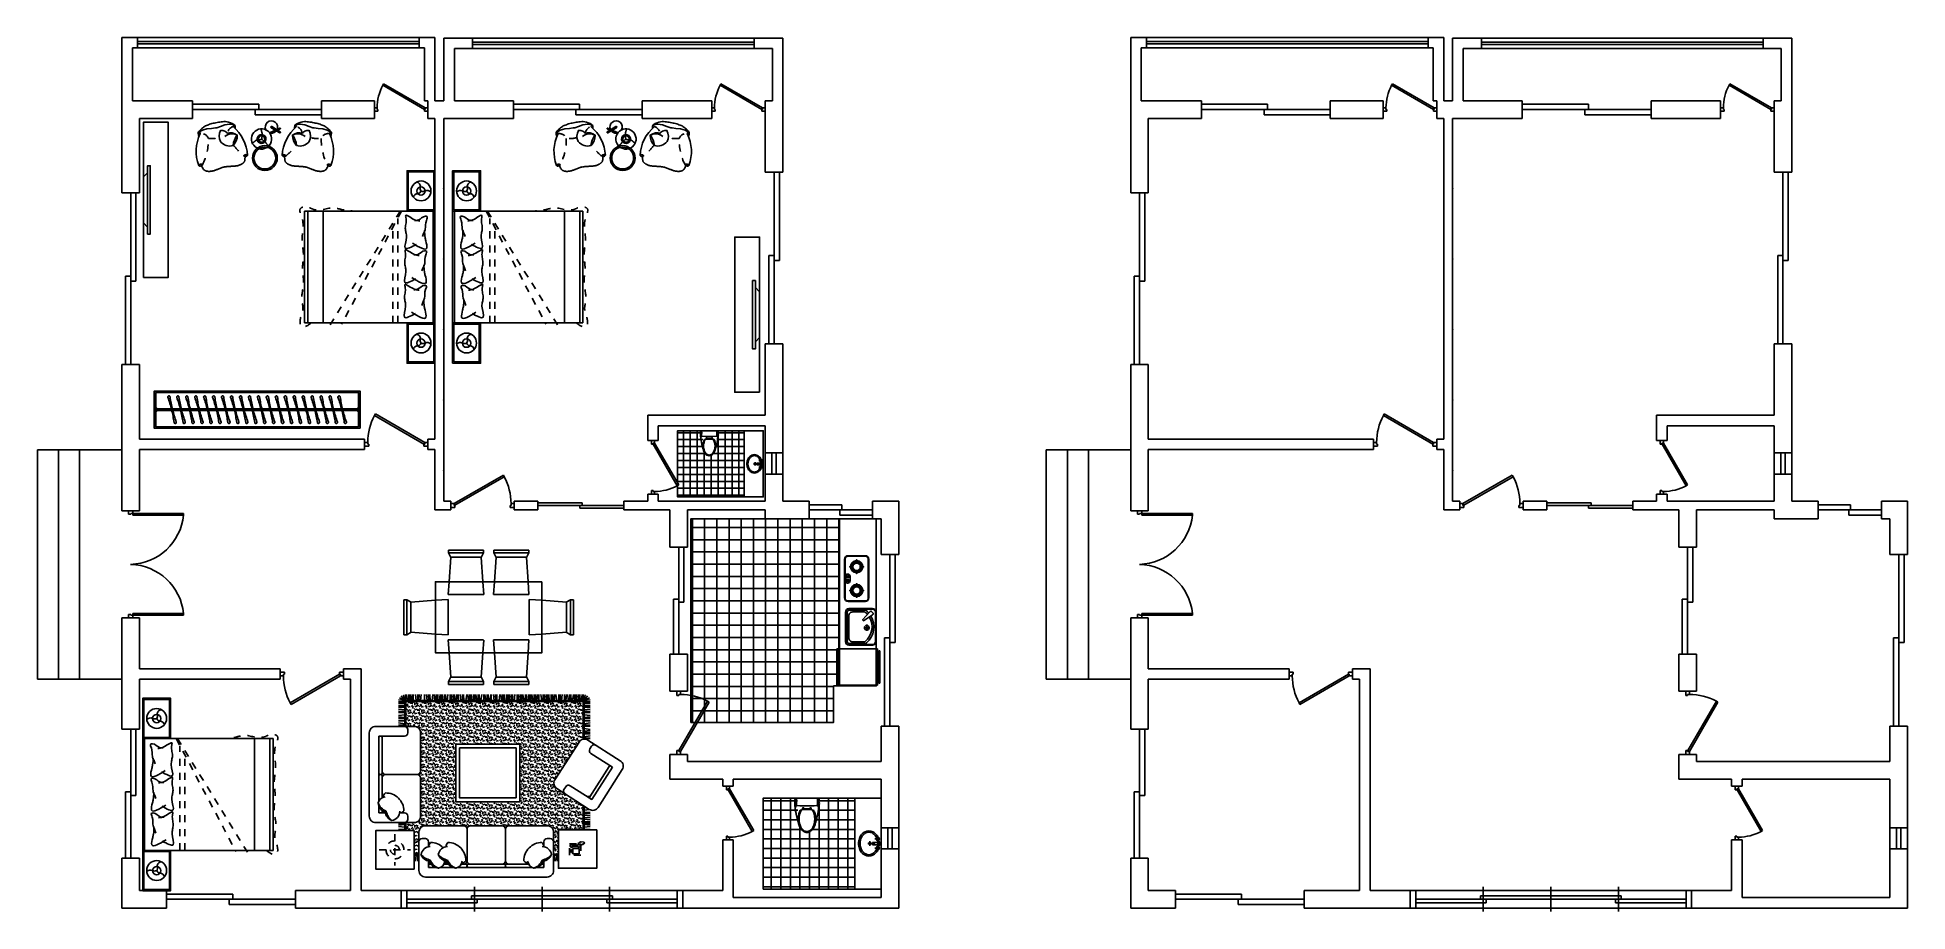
# Model space of a CAD drawing. Header units: metres. Extents: x 6200.1 to 6241.3, y 4213.1 to 4242.5.
# Drawn here: x 6200.12 to 6226.69, y 4213.07 to 4225.49 of the extents above; entities that cross this region are included whole.
import ezdxf

# ---------------------------------------------------------------- set-up
doc = ezdxf.new("R2010")
doc.units = ezdxf.units.M
doc.header["$MEASUREMENT"] = 0
for name, pattern in [('DASHDOT2', [0.5, 0.25, -0.125, 0, -0.125]), ('DASHED2', [0.375, 0.25, -0.125]), ('HIDDEN', [9.525, 6.35, -3.175]), ('HIDDEN2', [0.1875, 0.125, -0.0625])]:
    doc.linetypes.add(name, pattern=pattern)
for name, color, linetype in [('FFHATCH', 57, 'Continuous'), ('FFURNITURE', 53, 'Continuous'), ('FURHATCH', 57, 'Continuous'), ('FURNITURE', 53, 'Continuous'), ('SANITARY', 151, 'Continuous'), ('TILING', 8, 'Continuous'), ('WALL', 7, 'Continuous'), ('WINDOW', 240, 'Continuous')]:
    doc.layers.add(name, color=color, linetype=linetype)

# ---------------------------------------------------------------- blocks, each defined once
blk = doc.blocks.new('yq_sofa_01')
at = {"layer": 'FURHATCH', "linetype": 'HIDDEN2'}
h = blk.add_hatch(dxfattribs=at)
h.set_pattern_fill('GEOL1,_O', color=256, scale=150, angle=45)
h.set_pattern_definition([(45, (-2935.14, 78.03), (4e-14, 212.132), [37.5, -112.5]), (45, (-2940.44, 200), (4e-14, 212.132), [37.5, -112.5]), (135, (-2961.66, 125.76), (-212.132, 7e-14), [37.5, -112.5]), (135, (-2956.35, 205.3), (-212.132, 7e-14), [37.5, -112.5]), (90, (-2988.17, 173.49), (-106.066, 106.066), [37.5, -174.632]), (180, (-2876.8, 136.36), (-106.066, -106.066), [37.5, -174.632]), (71.565, (-2940.444, 136.365), (106.066, 106.066), [37.5, -297.9102]), (71.565, (-2945.75, 237.13), (106.066, 106.066), [37.5, -297.9102]), (108.435, (-2860.895, 152.274), (-106.066, 106.066), [37.5, -297.9102]), (108.435, (-2956.354, 152.274), (-106.066, 106.066), [37.5, -297.9102]), (108.435, (-2892.714, 162.88), (-106.066, 106.066), [37.5, -297.9102]), (161.565, (-2993.48, 136.365), (-106.066, 106.066), [37.5, -297.9102]), (198.435, (-2929.84, 115.15), (-106.066, -106.066), [37.5, -297.9102])])
edge = h.paths.add_edge_path()
edge.add_line((2738, 1513), (2151, 1513))
edge.add_arc((2053, 1533), 100, 302.6488, 348.511, ccw=False)
edge.add_line((2107, 1449), (1518, 1071))
edge.add_arc((1464, 1155), 100, 212.6488, 302.6488, ccw=False)
edge.add_line((1380, 1101), (1116, 1513))
edge.add_line((1116, 1513), (736, 1513))
edge.add_line((736, 1513), (736, 1125))
edge.add_line((736, 1125), (356, 1125))
edge.add_line((356, 1125), (356, 1050))
edge.add_line((356, 1050), (700, 1050))
edge.add_arc((700, 950), 100, 0, 90, ccw=False)
edge.add_line((800, 950), (800, 350))
edge.add_arc((750, 350), 50, 270, 360, ccw=False)
edge.add_arc((750, 250), 50, 0, 90, ccw=False)
edge.add_line((800, 250), (800, -250))
edge.add_arc((750, -250), 50, -90, 0, ccw=False)
edge.add_arc((750, -350), 50, 0, 90, ccw=False)
edge.add_line((800, -350), (800, -950))
edge.add_arc((700, -950), 100, -90, 0, ccw=False)
edge.add_line((700, -1050), (356, -1050))
edge.add_line((356, -1050), (356, -1125))
edge.add_line((356, -1125), (725, -1125))
edge.add_line((725, -1125), (725, -1257))
edge.add_line((725, -1257), (850, -1257))
edge.add_line((850, -1257), (850, -1125))
edge.add_arc((950, -1125), 100, 90, 180, ccw=False)
edge.add_line((950, -1025), (1550, -1025))
edge.add_arc((1550, -1075), 50, 0, 90, ccw=False)
edge.add_line((1600, -1075), (1600, -1077))
edge.add_arc((1651, -1076), 50.8, 90.926, 180.926, ccw=False)
edge.add_line((1650, -1025), (2250, -1025))
edge.add_arc((2250, -1125), 100, 0, 90, ccw=False)
edge.add_line((2350, -1125), (2350, -1257))
edge.add_line((2350, -1257), (2738, -1257))
edge.add_line((2738, -1257), (2738, 1513))
h.paths.add_polyline_path([(2075, 525), (2075, -475), (1175, -475), (1175, 525)], flags=16)
for points in [[(1056, 1607, -0.414214), (1086, 1745), (1676, 2122, -0.414214), (1814, 2092), (2138, 1587, -0.414214), (2107, 1449), (1518, 1071, -0.414214), (1380, 1101)], [(800, 350), (800, 950, 0.414214), (700, 1050), (100, 1050, 0.414214), (0, 950), (0, -950, 0.414214), (100, -1050), (700, -1050, 0.414214), (800, -950), (800, -350, 0.414214), (750, -300, 0.414214), (800, -250), (800, 250, 0.414214), (750, 300, 0.414214)], [(1650, -1025, 0.404778), (1600, -1075, 0.414214), (1550, -1025), (950, -1025, 0.414214), (850, -1125), (850, -1725, 0.414214), (950, -1825), (2250, -1825, 0.414214), (2350, -1725), (2350, -1125, 0.414214), (2250, -1025)]]:
    blk.add_lwpolyline(points, format="xyb", close=True)
for points in [[(736, 1125), (736, 1725), (136, 1725), (136, 1125)], [(1175, 525), (1175, -475), (2075, -475), (2075, 525)], [(125, -1125), (125, -1725), (725, -1725), (725, -1125)]]:
    blk.add_lwpolyline(points, close=True)
at = {"layer": 'FURHATCH', "ltscale": 1000}
for p, q in [((1209, 1645), (1715, 1969)), ((1725, 1916), (1253, 1614)), ((1930, 1632), (1715, 1969)), ((1425, 1309), (1209, 1645)), ((1999, 1617), (2042, 1644)), ((1410, 1240), (1368, 1213)), ((248, 900), (150, 900)), ((150, 795), (150, 900)), ((200, 862), (200, 880)), ((550, 900), (473, 900)), ((600, 1000), (600, 950)), ((150, -442), (150, 712)), ((200, 320), (200, 661)), ((170, 300), (180, 300)), ((250, 300), (750, 300)), ((200, 280), (200, -280)), ((150, -525), (150, -712)), ((170, -300), (180, -300)), ((200, -320), (200, -392)), ((250, -300), (750, -300)), ((150, -795), (150, -900)), ((200, -592), (200, -661)), ((200, -862), (200, -880)), ((150, -900), (248, -900)), ((473, -900), (550, -900)), ((600, -950), (600, -1000)), ((1600, -1075), (1600, -1575)), ((950, -1225), (900, -1225)), ((1000, -1352), (1000, -1275)), ((2200, -1675), (2200, -1275)), ((2250, -1225), (2300, -1225)), ((1000, -1577), (1000, -1675)), ((1105, -1675), (1000, -1675)), ((1038, -1625), (1020, -1625)), ((1188, -1675), (2200, -1675)), ((1580, -1625), (1239, -1625)), ((1600, -1655), (1600, -1645)), ((1620, -1625), (2180, -1625))]:
    blk.add_line(p, q, dxfattribs=at)
at = {"layer": 'FURHATCH', "linetype": 'HIDDEN2'}
for p, q in [((520, 1476), (339, 1476)), ((339, 1476), (339, 1298)), ((496, 1464), (504, 1489)), ((500, 1493), (513, 1497)), ((504, 1502), (518, 1506)), ((509, 1511), (522, 1515)), ((513, 1519), (526, 1524)), ((520, 1298), (520, 1476)), ((525, 1530), (538, 1534)), ((535, 1524), (548, 1528)), ((535, 1462), (548, 1467)), ((540, 1515), (553, 1519)), ((540, 1471), (553, 1475)), ((544, 1506), (557, 1511)), ((544, 1497), (557, 1502)), ((544, 1489), (557, 1493)), ((544, 1480), (557, 1484)), ((745, 1528), (742, 1623)), ((777, 1528), (790, 1623)), ((819, 1528), (809, 1623)), ((837, 1528), (837, 1623)), ((859, 1528), (859, 1623)), ((905, 1528), (894, 1623)), ((929, 1528), (926, 1623)), ((967, 1528), (956, 1623)), ((992, 1528), (988, 1623)), ((1011, 1528), (1008, 1623)), ((1044, 1528), (1054, 1610)), ((1085, 1528), (1081, 1568)), ((2159, 1528), (2162, 1623)), ((2165, 1528), (2168, 1623)), ((2189, 1528), (2201, 1623)), ((2235, 1528), (2235, 1623)), ((2257, 1528), (2257, 1623)), ((2275, 1528), (2286, 1623)), ((2317, 1528), (2304, 1623)), ((2349, 1528), (2352, 1623)), ((2369, 1528), (2372, 1623)), ((2393, 1528), (2405, 1623)), ((2439, 1528), (2439, 1623)), ((2472, 1528), (2472, 1623)), ((2490, 1528), (2500, 1623)), ((2531, 1528), (2519, 1623)), ((2563, 1528), (2567, 1623)), ((2583, 1528), (2586, 1623)), ((2607, 1528), (2619, 1623)), ((2653, 1528), (2653, 1623)), ((2679, 1528), (2671, 1623)), ((2706, 1528), (2706, 1623)), ((2735, 1528), (2735, 1623)), ((2753, 1528), (2764, 1623)), ((2753, 1528), (2795, 1612)), ((2753, 1528), (2830, 1582)), ((2753, 1522), (2845, 1546)), ((2753, 1513), (2848, 1510)), ((2753, 1486), (2848, 1499)), ((2753, 1465), (2848, 1461)), ((339, 1298), (520, 1298)), ((445, 1448), (363, 1448)), ((363, 1448), (363, 1352)), ((363, 1352), (445, 1352)), ((383, 1328), (383, 1318)), ((428, 1328), (383, 1328)), ((383, 1318), (428, 1318)), ((428, 1318), (428, 1328)), ((445, 1352), (445, 1448)), ((478, 1332), (478, 1442)), ((500, 1332), (500, 1442)), ((522, 1436), (535, 1440)), ((526, 1445), (540, 1449)), ((531, 1453), (544, 1458)), ((2753, 1445), (2848, 1442)), ((2753, 1421), (2848, 1409)), ((2753, 1393), (2848, 1393)), ((2753, 1384), (2848, 1372)), ((2753, 1347), (2848, 1359)), ((2753, 1325), (2848, 1322)), ((2753, 1305), (2848, 1302)), ((2753, 1281), (2848, 1269)), ((2753, 1240), (2848, 1251)), ((2753, 1221), (2848, 1221)), ((2753, 1176), (2848, 1187)), ((341, 1108), (247, 1118)), ((341, 1099), (247, 1087)), ((341, 1058), (247, 1068)), ((2753, 1151), (2848, 1155)), ((2753, 1132), (2848, 1135)), ((2753, 1099), (2848, 1087)), ((2753, 1058), (2848, 1068)), ((2753, 1040), (2848, 1040)), ((2753, 1011), (2848, 1011)), ((2753, 984), (2848, 976)), ((2753, 958), (2848, 958)), ((2753, 931), (2848, 942)), ((2753, 906), (2848, 910)), ((2753, 887), (2848, 890)), ((2753, 865), (2848, 852)), ((2753, 818), (2848, 818)), ((2753, 791), (2848, 802)), ((2753, 767), (2848, 770)), ((2753, 747), (2848, 750)), ((2753, 725), (2848, 713)), ((2753, 695), (2848, 695)), ((2753, 679), (2848, 679)), ((2753, 652), (2848, 663)), ((2753, 627), (2848, 630)), ((2753, 608), (2848, 611)), ((2753, 586), (2848, 573)), ((2753, 555), (2848, 555)), ((2753, 532), (2848, 529)), ((2753, 508), (2848, 496)), ((2753, 480), (2848, 480)), ((2753, 434), (2848, 446)), ((2753, 412), (2848, 409)), ((2753, 392), (2848, 389)), ((2753, 368), (2848, 356)), ((2753, 341), (2848, 341)), ((2753, 314), (2848, 323)), ((2753, 287), (2848, 287)), ((2753, 259), (2848, 259)), ((2753, 241), (2848, 230)), ((2753, 199), (2848, 212)), ((2753, 167), (2848, 164)), ((2753, 147), (2848, 144)), ((2753, 123), (2848, 111)), ((2753, 77), (2848, 77)), ((2753, 57), (2848, 69)), ((2753, 35), (2848, 32)), ((2753, 15), (2848, 12)), ((2753, -9), (2848, -21)), ((2753, -36), (2848, -36)), ((2753, -83), (2848, -70)), ((2753, -105), (2848, -108)), ((2753, -125), (2848, -128)), ((2753, -149), (2848, -160)), ((2753, -176), (2848, -176)), ((2753, -202), (2848, -194)), ((2753, -229), (2848, -229)), ((2753, -258), (2848, -258)), ((2753, -276), (2848, -287)), ((2753, -318), (2848, -305)), ((2753, -350), (2848, -353)), ((2753, -369), (2848, -373)), ((2753, -394), (2848, -405)), ((2753, -439), (2848, -439)), ((2753, -469), (2848, -457)), ((2753, -491), (2848, -494)), ((2753, -511), (2848, -514)), ((2753, -535), (2848, -547)), ((2753, -562), (2848, -562)), ((2753, -609), (2848, -597)), ((2753, -631), (2848, -634)), ((2753, -651), (2848, -654)), ((2753, -675), (2848, -687)), ((2753, -702), (2848, -702)), ((2753, -729), (2848, -720)), ((2753, -756), (2848, -756)), ((2753, -784), (2848, -784)), ((2753, -802), (2848, -813)), ((2753, -844), (2848, -831)), ((341, -1069), (247, -1066)), ((341, -1091), (247, -1104)), ((2753, -876), (2848, -879)), ((2753, -896), (2848, -899)), ((2753, -920), (2848, -932)), ((2753, -966), (2848, -966)), ((2753, -1025), (2848, -1014)), ((2753, -1050), (2848, -1046)), ((2753, -1069), (2848, -1066)), ((2753, -1091), (2848, -1104)), ((2753, -1138), (2848, -1138)), ((2753, -1165), (2848, -1154)), ((670, -1425), (180, -1425)), ((425, -1670), (425, -1180)), ((734, -1272), (731, -1367)), ((745, -1272), (742, -1367)), ((777, -1272), (790, -1367)), ((819, -1272), (809, -1367)), ((837, -1272), (837, -1367)), ((2349, -1272), (2352, -1367)), ((2369, -1272), (2372, -1367)), ((2393, -1272), (2405, -1367)), ((2439, -1272), (2439, -1367)), ((2472, -1272), (2472, -1367)), ((2490, -1272), (2500, -1367)), ((2531, -1272), (2519, -1367)), ((2563, -1272), (2567, -1367)), ((2583, -1272), (2586, -1367)), ((2607, -1272), (2619, -1367)), ((2653, -1272), (2653, -1367)), ((2679, -1272), (2671, -1367)), ((2706, -1272), (2706, -1367)), ((2735, -1272), (2735, -1367)), ((2753, -1189), (2848, -1186)), ((2753, -1209), (2848, -1206)), ((2753, -1231), (2848, -1243)), ((2753, -1258), (2848, -1255)), ((2753, -1267), (2845, -1290)), ((2753, -1272), (2830, -1326)), ((2753, -1272), (2795, -1356)), ((2753, -1272), (2764, -1367))]:
    blk.add_line(p, q, dxfattribs=at)
at = {"layer": 'FURHATCH', "ltscale": 1000}
for points in [[(1106, 1528), (736, 1528)], [(1116, 1513), (736, 1513)], [(2350, -1257), (2738, -1257), (2738, 1513), (2151, 1513)], [(2350, -1272), (2753, -1272), (2753, 1528), (2153, 1528)], [(341, 1125), (341, 1050)], [(356, 1125), (356, 1050)], [(341, -1050), (341, -1125)], [(356, -1050), (356, -1125)], [(725, -1257), (850, -1257)], [(725, -1272), (850, -1272)]]:
    blk.add_lwpolyline(points, dxfattribs=at)
blk.add_lwpolyline([(1235, 465), (1235, -415), (2015, -415), (2015, 465)], close=True, dxfattribs=at)
at = {"layer": 'FURHATCH', "linetype": 'HIDDEN2'}
for radius in [140, 70]:
    blk.add_circle((425, -1425), radius, dxfattribs=at)
at = {"layer": 'FURHATCH', "ltscale": 1000}
for centre, radius, start, end in [((1709, 1941), 20, 32.6488, 122.6488), ((1714, 1933), 20, 302.6488, 32.6488), ((1237, 1639), 20, 122.6488, 212.6488), ((1242, 1631), 20, 212.6488, 302.6488), ((1305, 1588), 50, 122.6488, 212.6488), ((1972, 1659), 50, 212.6488, 302.6488), ((2015, 1686), 50, 302.6488, 32.6488), ((1341, 1255), 50, 212.6488, 302.6488), ((1383, 1282), 50, 302.6488, 32.6488), ((307, 730), 170, 107.2714, 175.4668), ((170, 880), 20, 90, 180), ((180, 880), 20, 0, 90), ((420, 856), 177, 113.3152, 169.3613), ((548, 803), 293, 132.7368, 166.3508), ((325, 869), 151, 2.0672, 80.6072), ((460, 788), 113, 46.1116, 83.7097), ((550, 1000), 50, 0, 90), ((550, 950), 50, 270, 0), ((345, 667), 221, 111.5683, 159.7406), ((264, 775), 130, 194.1064, 262.232), ((368, 702), 162, 196.7793, 224.4945), ((260, 866), 278, 268.285, 0.5789), ((170, 320), 20, 180, 270), ((170, 280), 20, 90, 180), ((180, 320), 20, 270, 0), ((180, 280), 20, 0, 90), ((250, 350), 50, 180, 270), ((250, 250), 50, 90, 180), ((170, -280), 20, 180, 270), ((180, -280), 20, 270, 0), ((250, -250), 50, 180, 270), ((264, -506), 130, 97.768, 165.8936), ((307, -460), 170, 184.5332, 252.7286), ((345, -397), 221, 200.2594, 248.4317), ((170, -320), 20, 90, 180), ((180, -320), 20, 0, 90), ((250, -350), 50, 90, 180), ((368, -432), 162, 135.5055, 163.2207), ((260, -597), 278, 359.4211, 91.715), ((264, -775), 130, 97.768, 165.8936), ((307, -730), 170, 184.5332, 252.7286), ((345, -667), 221, 200.2594, 248.4317), ((368, -702), 162, 146.7787, 163.2207), ((420, -586), 177, 190.6387, 246.6848), ((548, -534), 293, 193.6492, 227.2632), ((548, -803), 293, 193.6492, 227.2632), ((325, -600), 151, 279.3928, 357.9328), ((325, -869), 151, 279.3928, 357.9328), ((260, -866), 278, 359.4211, 44.7117), ((460, -518), 113, 276.2903, 313.8884), ((460, -788), 113, 276.2903, 313.8884), ((170, -880), 20, 180, 270), ((180, -880), 20, 270, 0), ((420, -856), 177, 190.6387, 246.6848), ((550, -950), 50, 0, 90), ((550, -1000), 50, 270, 0), ((900, -1275), 50, 90, 180), ((1031, -1500), 151, 92.0672, 170.6072), ((950, -1275), 50, 0, 90), ((1112, -1365), 113, 136.1116, 173.7097), ((1034, -1565), 278, 358.285, 90.5789), ((2250, -1275), 50, 90, 180), ((2300, -1275), 50, 0, 90), ((1044, -1405), 177, 203.3152, 259.3613), ((1097, -1277), 293, 222.7368, 256.3508), ((1020, -1645), 20, 90, 180), ((1020, -1655), 20, 180, 270), ((1170, -1518), 170, 197.2714, 265.4668), ((1233, -1480), 221, 201.5683, 249.7406), ((1125, -1561), 130, 284.1064, 352.232), ((1198, -1457), 162, 286.7793, 314.4945), ((1550, -1575), 50, 270, 0), ((1580, -1645), 20, 0, 90), ((1580, -1655), 20, 270, 0), ((1650, -1575), 50, 180, 270), ((1620, -1645), 20, 90, 180), ((1620, -1655), 20, 180, 270), ((2180, -1645), 20, 0, 90), ((2180, -1655), 20, 270, 0)]:
    blk.add_arc(centre, radius, start, end, dxfattribs=at)
at = {"layer": 'FURHATCH', "linetype": 'HIDDEN2'}
for centre, start, end in [((489, 1442), 298.4915, 241.5085), ((489, 1332), 118.4915, 61.5085)]:
    blk.add_arc(centre, 23.1, start, end, dxfattribs=at)
blk = doc.blocks.new('yq_dtable_01')
blk.add_lwpolyline([(-600, 400), (600, 400), (600, -400), (-600, -400)], close=True)
at = {"layer": 'FURHATCH', "ltscale": 1000}
for p, q in [((-452, 756), (-452, 723)), ((-57, 756), (-452, 756)), ((-452, 723), (-57, 723)), ((-425, 673), (-451, 723)), ((-444, 400), (-425, 675)), ((-82, 675), (-425, 675)), ((-65, 400), (-84, 675)), ((-57, 723), (-83, 672)), ((-57, 756), (-57, 723)), ((57, 756), (57, 723)), ((452, 756), (57, 756)), ((57, 723), (452, 723)), ((84, 673), (58, 723)), ((65, 400), (84, 675)), ((427, 675), (84, 675)), ((452, 723), (425, 672)), ((444, 400), (425, 675)), ((452, 756), (452, 723)), ((-956, 197), (-923, 197)), ((-956, 197), (-956, -197)), ((-923, 197), (-872, 171)), ((-923, -197), (-923, 197)), ((-600, 190), (-875, 170)), ((-875, 172), (-875, -170)), ((600, 190), (875, 170)), ((923, 197), (872, 171)), ((875, 172), (875, -170)), ((956, 197), (923, 197)), ((923, -197), (923, 197)), ((956, 197), (956, -197)), ((-956, -197), (-923, -197)), ((-873, -170), (-923, -197)), ((-600, -190), (-875, -170)), ((600, -190), (875, -170)), ((873, -170), (923, -197)), ((956, -197), (923, -197)), ((-444, -400), (-425, -675)), ((-65, -400), (-84, -675)), ((65, -400), (84, -675)), ((444, -400), (425, -675)), ((-452, -756), (-452, -723)), ((-452, -723), (-57, -723)), ((-57, -756), (-452, -756)), ((-425, -673), (-451, -723)), ((-82, -675), (-425, -675)), ((-57, -723), (-83, -672)), ((-57, -756), (-57, -723)), ((57, -756), (57, -723)), ((57, -723), (452, -723)), ((452, -756), (57, -756)), ((84, -673), (58, -723)), ((427, -675), (84, -675)), ((452, -723), (425, -672)), ((452, -756), (452, -723))]:
    blk.add_line(p, q, dxfattribs=at)
at = {"layer": 'FURHATCH', "linetype": 'HIDDEN', "ltscale": 357.848833}
for p, q in [((-454, 256), (-444, 400)), ((-454, 256), (-55, 256)), ((-55, 256), (-65, 400)), ((55, 256), (65, 400)), ((55, 256), (454, 256)), ((454, 256), (444, 400)), ((-456, 200), (-600, 190)), ((-456, -200), (-456, 200)), ((456, 200), (600, 190)), ((456, -200), (456, 200)), ((-456, -200), (-600, -190)), ((456, -200), (600, -190)), ((-454, -256), (-444, -400)), ((-454, -256), (-55, -256)), ((-55, -256), (-65, -400)), ((55, -258), (65, -400)), ((57, -256), (454, -256)), ((454, -256), (444, -400))]:
    blk.add_line(p, q, dxfattribs=at)
blk = doc.blocks.new('DR_D02')
for p, q in [((-0.46, 0.495), (-0.475, 0.495)), ((-0.475, 0.02), (-0.475, 0.495)), ((-0.46, 0.02), (-0.46, 0.495)), ((0.46, 0.02), (0.46, 0.495)), ((0.46, 0.495), (0.475, 0.495)), ((0.475, 0.02), (0.475, 0.495)), ((-0.46, 0.02), (-0.5, 0.02)), ((-0.5, 0.02), (-0.5, -0.02)), ((-0.475, 0.02), (-0.475, 0)), ((-0.475, 0), (-0.468, 0)), ((-0.468, 0), (-0.468, -0.02)), ((0.46, 0.02), (0.5, 0.02)), ((0.468, 0), (0.468, -0.02)), ((0.475, 0), (0.468, 0)), ((0.475, 0.02), (0.475, 0)), ((0.5, 0.02), (0.5, -0.02)), ((-0.468, -0.02), (-0.5, -0.02)), ((0.468, -0.02), (0.5, -0.02))]:
    blk.add_line(p, q)
for centre, start, end in [((-0.512, -0.015), 1.6619, 84.1677), ((0.512, -0.015), 95.8323, 178.3381)]:
    blk.add_arc(centre, 0.512, start, end)
blk = doc.blocks.new('DR_CDR1')
for p, q in [((0.329, 0.48), (-0.45, 0.03)), ((-0.435, 0.004), (0.344, 0.454)), ((0.329, 0.48), (0.344, 0.454)), ((-0.45, 0.03), (-0.5, 0.03)), ((-0.435, 0.004), (-0.45, 0.03)), ((-0.45, 0.03), (-0.45, 0)), ((-0.45, 0), (-0.435, 0)), ((-0.435, 0), (-0.435, -0.03)), ((0.435, 0), (0.45, 0)), ((0.435, 0), (0.435, -0.03)), ((0.45, 0.03), (0.45, 0)), ((0.5, 0.03), (0.45, 0.03)), ((-0.435, -0.03), (-0.5, -0.03)), ((0.435, -0.03), (0.5, -0.03))]:
    blk.add_line(p, q)
blk.add_lwpolyline([(0.344, 0.454, -0.121959), (0.45, 0.03)], format="xyb")
blk = doc.blocks.new('WD_2TLP')
for p, q in [((-0.5, 0.3), (0.014, 0.3)), ((0.014, 0), (0.014, 0.3)), ((-0.5, 0), (0.5, 0)), ((-0.014, -0.3), (-0.014, 0)), ((-0.014, -0.3), (0.5, -0.3))]:
    blk.add_line(p, q)
blk = doc.blocks.new('WD_WIN4')
for p, q in [((-0.5, 0.5), (0.5, 0.5)), ((-0.5, 0.12), (0.5, 0.12)), ((-0.5, -0.12), (0.5, -0.12)), ((-0.5, -0.5), (0.5, -0.5))]:
    blk.add_line(p, q)
blk = doc.blocks.new('WD_00_X4')
for p, q in [((-0.24, 0.7), (-0.24, -0.7)), ((0, 0.7), (0, -0.7)), ((0.24, 0.7), (0.24, -0.7)), ((-0.5, 0.5), (0.5, 0.5)), ((-0.48, 0.5), (-0.48, -0.5)), ((0.48, 0.5), (0.48, -0.5)), ((-0.23, 0.2), (-0.48, 0.2)), ((-0.23, 0.2), (-0.23, 0)), ((0.48, 0.2), (0.23, 0.2)), ((0.23, 0.2), (0.23, 0)), ((0.48, 0), (-0.48, 0)), ((-0.25, 0), (-0.25, -0.2)), ((0.25, 0), (0.25, -0.2)), ((0.25, -0.2), (-0.25, -0.2)), ((-0.5, -0.5), (0.5, -0.5))]:
    blk.add_line(p, q)
blk = doc.blocks.new('yq_cooker_01')
for p, q in [((426, 34), (466, 34)), ((426, -34), (466, -34))]:
    blk.add_line(p, q)
for points in [[(440, -375), (160, -375, -0.414214), (100, -315), (100, 315, -0.414214), (160, 375), (440, 375, -0.414214), (500, 315), (500, -315, -0.414214)], [(440, -365), (160, -365, -0.414214), (110, -315), (110, 315, -0.414214), (160, 365), (440, 365, -0.414214), (490, 315), (490, -315, -0.414214)]]:
    blk.add_lwpolyline(points, format="xyb", close=True)
for points in [[(234, 196), (190, 200), (190, 190), (234, 194)], [(301, 261), (305, 305), (295, 305), (299, 261)], [(299, 129), (295, 85), (305, 85), (301, 129)], [(366, 194), (410, 190), (410, 200), (366, 196)], [(234, -196), (190, -200), (190, -190), (234, -194)], [(299, -129), (295, -85), (305, -85), (301, -129)], [(301, -261), (305, -305), (295, -305), (299, -261)], [(366, -194), (410, -190), (410, -200), (366, -196)]]:
    blk.add_lwpolyline(points, close=True)
blk.add_lwpolyline([(407, -34, 0.414214), (446, -73), (456, -73, 0.414214), (475, -54), (475, 54, 0.414214), (456, 74), (446, 74, 0.414214), (407, 34), (407, -34)], format="xyb")
for centre, radius in [((300, 195), 60), ((446, 34), 19.6), ((300, -195), 60), ((446, -34), 19.6)]:
    blk.add_circle(centre, radius)
for centre, radius, start, end in [((300, 195), 100, 92.4978, 177.5022), ((300, 195), 100, 182.4978, 267.5022), ((300, 195), 80, 91.5913, 178.4087), ((300, 195), 80, 181.5913, 268.4087), ((300, 195), 80, 1.5913, 88.4087), ((300, 195), 80, 271.5913, 358.4087), ((300, 195), 100, 2.4978, 87.5022), ((300, 195), 100, 272.4978, 357.5022), ((300, -195), 100, 92.4978, 177.5022), ((300, -195), 100, 182.4978, 267.5022), ((300, -195), 80, 91.5913, 178.4087), ((300, -195), 80, 181.5913, 268.4087), ((300, -195), 80, 1.5913, 88.4087), ((300, -195), 80, 271.5913, 358.4087), ((300, -195), 100, 2.4978, 87.5022), ((300, -195), 100, 272.4978, 357.5022)]:
    blk.add_arc(centre, radius, start, end)
blk = doc.blocks.new('yq_ksink_01')
for points in [[(540, -243), (540, 243, 0.414214), (483, 300), (97, 300, 0.414214), (40, 243), (40, -243, 0.414214), (97, -300), (483, -300, 0.414214)], [(530, -243), (530, 243, 0.414214), (483, 290), (97, 290, 0.414214), (50, 243), (50, -243, 0.414214), (97, -290), (483, -290, 0.414214)], [(142, 246, 0.463705), (106, 246), (93, 231, 0.463199), (99, 196), (244, 99), (260, 117)]]:
    blk.add_lwpolyline(points, format="xyb", close=True)
for points in [[(124, 179, 0.371537), (197, -263, 0.175756), (227, -274), (468, -274, 0.414214), (514, -228), (514, 228, 0.414214), (468, 274), (227, 274, 0.175756), (197, 263, 0.038636), (159, 226, 0.038636)], [(149, 162, 0.370424), (217, -240, 0.175756), (227, -244), (421, -244, 0.414214), (484, -181), (484, 181, 0.414214), (421, 244), (227, 244, 0.175756), (217, 240, 0.038502), (180, 204, 0.038502)]]:
    blk.add_lwpolyline(points, format="xyb")
for points in [[(191, -64), (191, 36)], [(142, -14), (241, -14)]]:
    blk.add_lwpolyline(points)
blk.add_circle((191, -14), 38.3)
blk = doc.blocks.new('yq_icebox_01')
for p, q in [((0, -264), (0, 264)), ((0, 264), (14, 264)), ((14, 264), (14, -264)), ((35, -298), (35, 302)), ((35, 302), (658, 302)), ((658, 302), (658, -298)), ((672, 296), (658, 296)), ((665, 296), (665, -293)), ((672, 302), (700, 302)), ((672, 302), (672, -298)), ((700, 302), (700, -298)), ((14, -264), (0, -264)), ((658, -298), (35, -298)), ((672, -293), (658, -293)), ((700, -298), (672, -298))]:
    blk.add_line(p, q)
blk = doc.blocks.new('yq_bed_01')
at = {"linetype": 'Continuous', "ltscale": 1000}
for p, q in [((2100, 900), (0, 900)), ((0, 900), (0, -900)), ((2100, -900), (2100, 900)), ((0, -900), (2100, -900))]:
    blk.add_line(p, q, dxfattribs=at)
at = {"linetype": 'Continuous'}
for points in [[(0, 1550), (0, 900), (450, 900), (450, 1550)], [(0, -900), (0, -1550), (450, -1550), (450, -900)]]:
    blk.add_lwpolyline(points, close=True, dxfattribs=at)
for centre in [(225, 1225), (225, -1225)]:
    blk.add_circle(centre, 160, dxfattribs=at)
at = {"layer": 'FURHATCH', "linetype": 'DASHED2', "ltscale": 0.5}
for p, q in [((540, -900), (1504, 921)), ((560, -900), (1689, 931)), ((600, 900), (600, -782)), ((680, 900), (680, -625))]:
    blk.add_line(p, q, dxfattribs=at)
at = {"layer": 'FURHATCH', "linetype": 'Continuous', "ltscale": 1000}
for p, q in [((30, 900), (30, -900)), ((1800, -900), (1800, 900)), ((2050, -900), (2050, 900))]:
    blk.add_line(p, q, dxfattribs=at)
at = {"layer": 'FURHATCH', "linetype": 'Continuous'}
for points in [[(20, 1530), (20, 920), (430, 920), (430, 1530)], [(20, -920), (20, -1530), (430, -1530), (430, -920)]]:
    blk.add_lwpolyline(points, close=True, dxfattribs=at)
for points in [[(225, 1227, 0.228099), (158, 1225, -0.317646), (66, 1242)], [(346, 1329, -0.398826), (280, 1270, 0.069197), (273, 1269, 0.240714), (225, 1227, -0.240714)], [(300, 1084, -0.414712), (235, 1160, 0.258086), (225, 1227)], [(346, -1121, -0.398826), (280, -1180, 0.069197), (273, -1181, 0.240714), (225, -1223, -0.240714)], [(225, -1223, 0.228099), (158, -1225, -0.317646), (66, -1208)], [(300, -1366, -0.414712), (235, -1290, 0.258086), (225, -1223)]]:
    blk.add_lwpolyline(points, format="xyb", dxfattribs=at)
for centre in [(225, 1227), (225, -1223)]:
    blk.add_circle(centre, 67.5, dxfattribs=at)
at = {"layer": 'FURHATCH', "linetype": 'DASHED2', "ltscale": 451.947922}
blk.add_open_spline([(1992, 900), (2071, 970), (2189, 999), (2167, 789), (2108, 682), (2173, 491), (2091, 272), (2150, 28), (2100, -200), (2173, -484), (2083, -701), (2209, -948), (2066, -979), (1864, -867), (1699, -991), (1474, -909), (1368, -903), (1308, -900)], degree=3, knots=[0, 0, 0, 0, 140.356688, 240.855445, 374.272085, 514.628774, 800.960617, 1037.309606, 1234.977718, 1501.883052, 1872.056655, 1990.732643, 2052.345442, 2125.407537, 2467.000811, 2608.004871, 2786.638856, 2786.638856, 2786.638856, 2786.638856], dxfattribs=at)
at = {"layer": 'FURHATCH', "linetype": 'Continuous', "ltscale": 1000}
for points, knots in [([(213, 622), (206, 601), (192, 561), (153, 477), (178, 400), (123, 302), (210, 290), (256, 366), (322, 366), (343, 366)], [0, 0, 0, 0, 70.314327, 132.712823, 281.06886, 345.030234, 373.143701, 508.899423, 574.349148, 574.349148, 574.349148, 574.349148]), ([(376, 729), (270, 795), (112, 892), (156, 710), (179, 623), (180, 565), (181, 528)], [0, 0, 0, 0, 257.192142, 380.388355, 440.188761, 557.045341, 557.045341, 557.045341, 557.045341]), ([(313, 750), (392, 793), (546, 876), (461, 661), (480, 562), (498, 484), (476, 402), (475, 340), (499, 246), (355, 365), (285, 372), (256, 374)], [0, 0, 0, 0, 197.98522, 383.798459, 461.536852, 537.063609, 629.138715, 719.341985, 744.183766, 895.041347, 1000.692483, 1000.692483, 1000.692483, 1000.692483]), ([(373, 170), (267, 236), (109, 333), (153, 151), (176, 64), (177, 6), (178, -31)], [0, 0, 0, 0, 257.192142, 380.388355, 440.188761, 557.045341, 557.045341, 557.045341, 557.045341]), ([(210, 63), (203, 42), (189, 2), (150, -82), (175, -159), (120, -257), (207, -269), (253, -193), (319, -193), (340, -193)], [0, 0, 0, 0, 70.314327, 132.712823, 281.06886, 345.030234, 373.143701, 508.899423, 574.349148, 574.349148, 574.349148, 574.349148]), ([(309, 191), (389, 234), (543, 317), (458, 102), (477, 3), (495, -75), (472, -157), (472, -219), (496, -313), (352, -194), (282, -187), (253, -185)], [0, 0, 0, 0, 197.98522, 383.798459, 461.536852, 537.063609, 629.138715, 719.341985, 744.183766, 895.041347, 1000.692483, 1000.692483, 1000.692483, 1000.692483]), ([(363, -385), (257, -319), (99, -222), (143, -405), (166, -492), (167, -549), (168, -587)], [0, 0, 0, 0, 257.192142, 380.388355, 440.188761, 557.045341, 557.045341, 557.045341, 557.045341]), ([(300, -364), (379, -321), (533, -238), (448, -453), (467, -553), (485, -631), (463, -712), (462, -774), (486, -868), (342, -750), (272, -743), (243, -740)], [0, 0, 0, 0, 197.98522, 383.798459, 461.536852, 537.063609, 629.138715, 719.341985, 744.183766, 895.041347, 1000.692483, 1000.692483, 1000.692483, 1000.692483]), ([(200, -493), (193, -514), (179, -553), (140, -637), (165, -714), (110, -812), (197, -824), (243, -749), (309, -749), (330, -749)], [0, 0, 0, 0, 70.314327, 132.712823, 281.06886, 345.030234, 373.143701, 508.899423, 574.349148, 574.349148, 574.349148, 574.349148])]:
    blk.add_open_spline(points, degree=3, knots=knots, dxfattribs=at)
blk = doc.blocks.new('yq_2chair_01')
for p, q in [((67, 488), (97, 511)), ((67, -488), (97, -511))]:
    blk.add_line(p, q)
for points in [[(190, 1076), (186, 1072), (179, 1066), (170, 1059), (160, 1049), (149, 1039), (137, 1027), (125, 1014), (114, 1000), (104, 986), (94, 971), (86, 956), (79, 940), (72, 924), (66, 907), (60, 889), (54, 871), (49, 852), (44, 832), (39, 812), (35, 792), (31, 770), (27, 749), (23, 727), (20, 705), (18, 683), (16, 660), (16, 636), (19, 611), (25, 584), (34, 555), (48, 524), (67, 489)], [(729, 1019), (749, 1009), (766, 1001), (778, 993), (788, 986), (795, 979), (800, 973), (803, 967), (806, 961), (809, 955), (811, 948), (813, 941), (815, 934), (816, 927), (817, 919), (818, 911), (818, 903), (818, 894), (818, 885), (817, 876), (816, 867), (815, 857), (813, 848), (811, 839), (809, 829), (807, 821), (804, 812), (801, 803), (798, 794), (794, 784), (790, 774), (786, 764), (781, 752), (777, 740), (771, 727), (766, 713), (761, 700), (757, 686), (752, 673), (749, 661), (746, 650)], [(577, 318), (579, 319), (584, 319), (590, 319), (598, 319), (607, 320), (616, 320), (625, 321), (634, 322), (642, 323), (648, 325), (654, 327), (659, 329), (664, 332), (668, 335), (672, 338), (676, 342), (680, 346), (684, 351), (688, 356), (692, 361), (696, 367), (700, 374), (704, 381), (708, 388), (711, 396), (715, 405), (718, 413), (721, 422), (724, 431), (726, 441), (728, 450), (730, 459), (731, 468), (733, 477), (733, 487), (734, 496), (735, 506), (735, 517), (736, 528), (736, 541), (737, 554), (738, 568), (738, 582), (739, 597), (741, 611), (742, 625), (744, 637), (746, 649)], [(190, -1076), (186, -1072), (179, -1066), (170, -1059), (160, -1049), (149, -1039), (137, -1027), (125, -1014), (114, -1000), (104, -986), (94, -971), (86, -956), (79, -940), (72, -924), (66, -907), (60, -889), (54, -871), (49, -852), (44, -832), (39, -812), (35, -792), (31, -770), (27, -749), (23, -727), (20, -705), (18, -683), (16, -660), (16, -636), (19, -611), (25, -584), (34, -555), (48, -524), (67, -489)], [(577, -318), (579, -319), (584, -319), (590, -319), (598, -319), (607, -320), (616, -320), (625, -321), (634, -322), (642, -323), (648, -325), (654, -327), (659, -329), (664, -332), (668, -335), (672, -338), (676, -342), (680, -346), (684, -351), (688, -356), (692, -361), (696, -367), (700, -374), (704, -381), (708, -388), (711, -396), (715, -405), (718, -413), (721, -422), (724, -431), (726, -441), (728, -450), (730, -459), (731, -468), (733, -477), (733, -487), (734, -496), (735, -506), (735, -517), (736, -528), (736, -541), (737, -554), (738, -568), (738, -582), (739, -597), (741, -611), (742, -625), (744, -637), (746, -649)], [(729, -1019), (749, -1009), (766, -1001), (778, -993), (788, -986), (795, -979), (800, -973), (803, -967), (806, -961), (809, -955), (811, -948), (813, -941), (815, -934), (816, -927), (817, -919), (818, -911), (818, -903), (818, -894), (818, -885), (817, -876), (816, -867), (815, -857), (813, -848), (811, -839), (809, -829), (807, -821), (804, -812), (801, -803), (798, -794), (794, -784), (790, -774), (786, -764), (781, -752), (777, -740), (771, -727), (766, -713), (761, -700), (757, -686), (752, -673), (749, -661), (746, -650)]]:
    blk.add_lwpolyline(points)
for points in [[(707, 1008, -0.101651), (704, 1016, -0.060225), (703, 1026, -0.093358), (708, 1050, -0.060225), (713, 1058, -0.101651), (719, 1064, -0.387172), (728, 1062, -0.101651), (732, 1054, -0.060225), (733, 1044, -0.093358), (727, 1021, -0.060225), (723, 1012, -0.101651), (716, 1006, -0.186829)], [(564, 337, 0.101651), (557, 332, 0.060225), (553, 323, 0.093358), (548, 299, 0.060225), (549, 290, 0.101651), (552, 282, 0.387172), (561, 280, 0.101651), (567, 286, 0.060225), (572, 294, 0.093358), (577, 318, 0.060225), (576, 327, 0.101651), (573, 335, 0.186829)], [(564, -337, -0.101651), (557, -332, -0.060225), (553, -323, -0.093358), (548, -299, -0.060225), (549, -290, -0.101651), (552, -282, -0.387172), (561, -280, -0.101651), (567, -286, -0.060225), (572, -294, -0.093358), (577, -318, -0.060225), (576, -327, -0.101651), (573, -335, -0.186829)], [(707, -1008, 0.101651), (704, -1016, 0.060225), (703, -1026, 0.093358), (708, -1050, 0.060225), (713, -1058, 0.101651), (719, -1064, 0.387172), (728, -1062, 0.101651), (732, -1054, 0.060225), (733, -1044, 0.093358), (727, -1021, 0.060225), (723, -1012, 0.101651), (716, -1006, 0.186829)]]:
    blk.add_lwpolyline(points, format="xyb", close=True)
blk.add_circle((603, 0), 200)
for centre, radius, start, end in [((199, 978), 94.8, 58.8527, 97.7185), ((-732, 613), 1031, 24.0739, 26.6365), ((495, 456), 651, 69.3672, 115.9465), ((116, 610), 131, 247.7716, 273.1872), ((596, 929), 651, 219.918, 266.4973), ((596, -929), 651, 93.5027, 140.082), ((116, -610), 131, 86.8128, 112.2284), ((199, -978), 94.8, 262.2815, 301.1473), ((-732, -613), 1031, 333.3635, 335.9261), ((495, -456), 651, 244.0535, 290.6328)]:
    blk.add_arc(centre, radius, start, end)
at = {"layer": 'FURHATCH'}
for p, q in [((93, 112), (183, 249)), ((114, 100), (155, 170)), ((124, 244), (146, 193)), ((153, 204), (132, 249)), ((150, 183), (195, 74)), ((210, 85), (161, 188)), ((163, 184), (196, 240))]:
    blk.add_line(p, q, dxfattribs=at)
at = {"layer": 'FURHATCH', "linetype": 'HIDDEN2'}
for points in [[(192, 1073), (152, 1006), (131, 932), (126, 858), (118, 795), (114, 784)], [(192, -1073), (152, -1006), (131, -932), (126, -858), (118, -795), (114, -784)]]:
    blk.add_lwpolyline(points, dxfattribs=at)
at = {"layer": 'FURHATCH'}
for points in [[(67, 489), (58, 567), (69, 643), (95, 713), (114, 773), (114, 784)], [(67, -489), (58, -567), (69, -643), (95, -713), (114, -773), (114, -784)]]:
    blk.add_lwpolyline(points, dxfattribs=at)
at = {"layer": 'FURHATCH', "ltscale": 1000}
for points in [[(205, 615, 0.232884), (234, 444, 0.184752), (403, 510, 0.286563), (339, 716, 0.237978), (159, 713, 0.243587), (216, 585, -4.263709)], [(258, 647, 0.343333), (235, 448, -0.126408), (399, 512, 5.969376)], [(205, -615, -0.232884), (234, -444, -0.184752), (403, -510, -0.286563), (339, -716, -0.237978), (159, -713, -0.243587), (216, -585, 4.263709)], [(258, -647, -0.343333), (235, -448, 0.126408), (399, -512, -5.969376)]]:
    blk.add_lwpolyline(points, format="xyb", dxfattribs=at)
for points in [[(297, -57), (301, -50), (305, -45), (309, -40), (312, -36), (315, -32), (318, -29), (321, -26), (323, -23), (326, -21), (328, -18), (330, -15), (332, -13), (334, -10), (336, -8), (338, -5), (340, -3), (341, -1), (343, 2), (345, 4), (347, 6), (349, 8), (351, 10), (353, 12), (355, 14), (358, 15), (360, 17), (362, 19), (365, 21), (367, 23), (369, 25), (372, 26), (374, 28), (377, 30), (379, 32), (382, 34), (384, 36), (387, 38), (389, 41), (391, 43), (393, 46), (395, 50), (397, 54), (399, 58), (401, 63), (402, 67), (403, 69)], [(304, -53), (296, -51), (289, -50), (283, -48), (277, -47), (272, -47), (267, -46), (263, -45), (259, -45), (255, -44), (252, -44), (248, -43), (245, -43), (242, -42), (238, -42), (235, -42), (232, -41), (229, -41), (226, -41), (223, -42), (219, -42), (216, -42), (213, -43), (209, -43), (206, -44), (202, -44), (199, -45), (195, -46), (192, -47), (188, -48), (184, -49), (179, -50), (175, -52), (170, -53), (165, -54), (160, -56), (154, -58), (147, -59), (140, -61), (134, -62)], [(299, -49), (302, -57), (305, -64), (306, -71), (308, -77), (309, -83), (309, -88), (310, -93), (310, -98), (310, -102), (310, -107), (310, -111), (310, -114), (311, -118), (311, -121), (311, -125), (312, -128), (313, -131), (314, -134), (315, -137), (316, -139), (317, -142), (319, -144), (320, -147), (322, -149), (324, -151), (326, -153), (327, -156), (329, -158), (331, -160), (333, -162), (335, -164), (337, -166), (339, -168), (341, -170), (343, -172), (344, -174), (346, -176), (348, -179), (350, -181), (352, -184), (354, -187), (356, -190), (358, -194), (360, -197), (362, -200), (362, -200)]]:
    blk.add_lwpolyline(points, dxfattribs=at)
blk.add_circle((603, 0), 176, dxfattribs=at)
at = {"layer": 'FURHATCH', "linetype": 'HIDDEN2'}
for centre, radius, start, end in [((331, 1023), 122, 171.6066, 248.8662), ((-218, 855), 507, 347.9493, 6.0899), ((315, 1767), 858, 268.1132, 297.52), ((214, 478), 122, 99.5502, 164.2579), ((-104, -194), 858, 38.3445, 53.5501), ((214, -478), 122, 195.7421, 260.4498), ((-104, 194), 858, 306.4499, 321.6555), ((-218, -855), 507, 353.9101, 12.0507), ((331, -1023), 122, 111.1338, 188.3934), ((315, -1767), 858, 62.48, 91.8868)]:
    blk.add_arc(centre, radius, start, end, dxfattribs=at)
at = {"layer": 'FURHATCH'}
blk.add_arc((156, 183), 6.58, 41.7955, 183.2351, dxfattribs=at)
at = {"layer": 'FURHATCH', "ltscale": 1000, "extrusion": (0, 0, -1)}
for centre, major_axis, start_param, end_param in [((103, 106), (-87.5, 48.4), 3.732773, 7.765064), ((296, -53), (-144, 76), 1.577007, 7.860192), ((103, 106), (-45.3, 89.2), 1.120056, 2.103187)]:
    blk.add_ellipse(centre, major_axis=major_axis, ratio=1, start_param=start_param, end_param=end_param, dxfattribs=at)
at = {"layer": 'FURHATCH', "extrusion": (0, 0, -1)}
for centre, major_axis, start_param, end_param in [((104, 107), (10.7, 5.5), 1.101119, 4.089219), ((128, 246), (-2.05, 4.03), 4.668643, 7.949355), ((189, 244), (7.13, 3.62), -0.6061966950080541, 5.676988612171531), ((296, -53), (-32.2, 63.4), 0.9646, 7.247785), ((296, -53), (-23, 45.3), 0.9646, 7.247785)]:
    blk.add_ellipse(centre, major_axis=major_axis, ratio=1, start_param=start_param, end_param=end_param, dxfattribs=at)
blk = doc.blocks.new('yq_tvcab_01')
blk.add_lwpolyline([(0, -1250), (0, 1250), (400, 1250), (400, -1250)], close=True)
at = {"layer": 'FURHATCH'}
blk.add_line((67, 550), (67, -550), dxfattribs=at)
blk.add_lwpolyline([(0, -370), (67, -438), (67, -550), (112, -550), (112, 550), (67, 550), (67, 438), (0, 370)], close=True, dxfattribs=at)
blk = doc.blocks.new('yq_sink_01')
for p, q in [((183, 24), (20, 24)), ((20, 24), (20, -24)), ((183, 24), (183, -24)), ((183, -24), (20, -24))]:
    blk.add_line(p, q)
at = {"linetype": 'DASHDOT2'}
for p, q in [((131, 97), (26, 97)), ((69, 24), (69, 158)), ((236, 48), (236, -48)), ((278, 0), (26, 0)), ((131, -97), (26, -97)), ((69, -24), (69, -158))]:
    blk.add_line(p, q, dxfattribs=at)
for centre, radius in [((69, 95), 33.5), ((69, 95), 23.9), ((236, 1), 23.9), ((69, -95), 33.5), ((69, -95), 23.9)]:
    blk.add_circle(centre, radius)
for centre, radius, start, end in [((366, 1), 326, 167.8612, 192.4926), ((312, 19), 269, 140.9541, 156.021), ((366, 1), 296, 168.0916, 192.4003), ((312, 19), 239, 140.9541, 155.6677), ((277, 47), 224, 117.0522, 140.9541), ((277, 47), 195, 117.0522, 140.9541), ((255, 91), 176, 62.9478, 117.0522), ((255, 91), 146, 62.9478, 117.0522), ((233, 47), 195, 39.0459, 62.9478), ((233, 47), 224, 39.0459, 62.9478), ((199, 19), 239, 18.571, 39.0459), ((199, 19), 269, 18.571, 39.0459), ((145, 1), 296, 0, 18.571), ((145, 1), 296, 341.429, 360), ((145, 1), 326, 360, 18.571), ((145, 1), 326, 341.429, 360), ((312, -17), 269, 204.5507, 219.0459), ((312, -17), 239, 204.736, 219.0459), ((277, -45), 224, 219.0459, 242.9478), ((277, -45), 195, 219.0459, 242.9478), ((255, -88), 176, 242.9478, 297.0522), ((255, -88), 146, 242.9478, 297.0522), ((233, -45), 195, 297.0522, 320.9541), ((233, -45), 224, 297.0522, 320.9541), ((199, -17), 239, 320.9541, 341.429), ((199, -17), 269, 320.9541, 341.429)]:
    blk.add_arc(centre, radius, start, end)
blk = doc.blocks.new('yq_matong_01')
for p, q in [((0, 201), (0, -201)), ((20, 221), (139, 221)), ((216, 91), (238, 91)), ((216, 61), (238, 61)), ((223, 61), (223, -61)), ((238, 104), (238, -104)), ((252, 138), (252, 114)), ((20, -221), (139, -221)), ((97, -221), (97, -226)), ((97, -226), (132, -226)), ((132, -221), (132, -226)), ((216, -61), (238, -61)), ((216, -91), (238, -91)), ((252, -114), (252, -138))]:
    blk.add_line(p, q)
for centre, radius, start, end in [((55, 202), 54.8, 117.322, 181.8992), ((20, 201), 20, 90, 180), ((64, -1165), 1417, 71.4068, 91.3856), ((139, 201), 20, 2.3063, 90), ((217, 161), 83.2, 95.4963, 139.9324), ((-4840, 0), 5003, 357.6937, 2.3063), ((216, 76), 15, 90, 270), ((357, -47), 193, 123.2779, 128.1384), ((407, -123), 283, 105.2088, 123.2779), ((407, -123), 303, 105.2088, 120.5699), ((439, -242), 427, 74.7912, 105.2088), ((439, -242), 407, 74.7912, 105.2088), ((471, -123), 283, 56.7221, 74.7912), ((471, -123), 303, 56.7221, 74.7912), ((521, -47), 193, 32.2565, 56.7221), ((521, -47), 213, 32.2565, 56.7221), ((596, 0), 104, 360, 32.2565), ((596, 0), 124, 360, 32.2565), ((51, -204), 51.4, 175.687, 245.0918), ((20, -201), 20, 180, 270), ((64, 1165), 1417, 268.6144, 271.2036), ((157, -247), 63.1, 159.6834, 188.4939), ((114, -226), 37, 237.5287, 304.2772), ((72, -247), 63.1, 352.0944, 20.3166), ((64, 1165), 1417, 272.8967, 288.5932), ((139, -201), 20, 270, 357.6937), ((217, -161), 83.2, 220.0676, 264.5037), ((216, -76), 15, 90, 270), ((357, 47), 193, 231.8616, 236.7221), ((407, 123), 283, 236.7221, 254.7912), ((407, 123), 303, 239.4301, 254.7912), ((439, 242), 427, 254.7912, 285.2088), ((439, 242), 407, 254.7912, 285.2088), ((471, 123), 283, 285.2088, 303.2779), ((471, 123), 303, 285.2088, 303.2779), ((521, 47), 193, 303.2779, 327.7435), ((521, 47), 213, 303.2779, 327.7435), ((596, 0), 104, 327.7435, 360), ((596, 0), 124, 327.7435, 360)]:
    blk.add_arc(centre, radius, start, end)

msp = doc.modelspace()

# ---------------------------------------------------------------- hatches: boundary and pattern name
at = {"layer": 'TILING', "true_color": 0xc7c8ca}
h = msp.add_hatch(dxfattribs=at)
h.set_pattern_fill('_USER', color=9, scale=0.098772, double=1, pattern_type=0)
h.set_pattern_definition([(0, (6239.62076, 4163.67478), (0, 0.09877165), []), (90, (6239.62076, 4163.67478), (-0.09877165, 6e-18), [])])
edge = h.paths.add_edge_path()
edge.add_arc((6210.242, 4219.871), 0.7, 178.6144, 198.5932, ccw=False)
edge.add_arc((6209.566, 4219.876), 0.0271, 88.1008, 152.678, ccw=False)
edge.add_line((6209.567, 4219.903), (6209.765, 4219.903))
edge.add_arc((6209.767, 4219.878), 0.0254, 24.9082, 94.313, ccw=False)
edge.add_arc((6209.091, 4219.871), 0.7, -1.2036, 1.3856, ccw=False)
edge.add_arc((6209.788, 4219.826), 0.0312, 81.5061, 86.6492, ccw=False)
edge.add_arc((6209.778, 4219.847), 0.0183, -34.2772, 32.4713, ccw=False)
edge.add_arc((6209.788, 4219.867), 0.0312, 271.9895, 277.9056, ccw=False)
edge.add_arc((6209.091, 4219.871), 0.7, 341.4068, 357.1033, ccw=False)
edge.add_arc((6209.547, 4219.686), 0.211, 344.7912, 349.6547, ccw=False)
edge.add_arc((6209.605, 4219.67), 0.15, 326.7221, 344.7912, ccw=False)
edge.add_arc((6209.643, 4219.646), 0.105, 302.2565, 326.7221, ccw=False)
edge.add_arc((6209.666, 4219.609), 0.0611, 270, 302.2565, ccw=False)
edge.add_arc((6209.666, 4219.609), 0.0611, 237.7435, 270, ccw=False)
edge.add_arc((6209.69, 4219.646), 0.105, 213.2779, 237.7435, ccw=False)
edge.add_arc((6209.727, 4219.67), 0.15, 195.2088, 213.2779, ccw=False)
edge.add_arc((6209.786, 4219.686), 0.211, 190.3453, 195.2088, ccw=False)
h.paths.add_polyline_path([(6210.161, 4219.903), (6209.216, 4219.903), (6209.216, 4218.963), (6210.161, 4218.963)])
h = msp.add_hatch(dxfattribs=at)
h.set_pattern_fill('_USER', color=9, scale=0.173509, double=1, pattern_type=0)
h.set_pattern_definition([(0, (6274.83897, 4122.75108), (0, 0.17350928), []), (90, (6274.83897, 4122.75108), (-0.17350928, 1e-17), [])])
h.paths.add_polyline_path([(6211.518, 4218.653), (6211.518, 4216.28), (6211.431, 4216.28), (6211.431, 4215.76), (6209.405, 4215.76), (6209.405, 4218.653)])
h = msp.add_hatch(dxfattribs=at)
h.set_pattern_fill('_USER', color=9, scale=0.135811, double=1, pattern_type=0)
h.set_pattern_definition([(0, (6252.24079, 4137.37212), (0, 0.13581102), []), (90, (6252.24079, 4137.37212), (-0.13581102, 8e-18), [])])
edge = h.paths.add_edge_path()
edge.add_arc((6211.845, 4214.643), 0.962, 178.6144, 198.5932, ccw=False)
edge.add_arc((6210.916, 4214.649), 0.0372, 88.1008, 152.678, ccw=False)
edge.add_line((6210.917, 4214.686), (6211.189, 4214.686))
edge.add_arc((6211.192, 4214.651), 0.0349, 24.9082, 94.313, ccw=False)
edge.add_arc((6210.262, 4214.643), 0.962, -1.2036, 1.3856, ccw=False)
edge.add_arc((6211.221, 4214.58), 0.0429, 81.5061, 86.6492, ccw=False)
edge.add_arc((6211.206, 4214.609), 0.0251, -34.2772, 32.4713, ccw=False)
edge.add_arc((6211.221, 4214.637), 0.0429, 271.9895, 277.9056, ccw=False)
edge.add_arc((6210.262, 4214.643), 0.962, 341.4068, 357.1033, ccw=False)
edge.add_arc((6210.889, 4214.388), 0.29, 344.7912, 349.6547, ccw=False)
edge.add_arc((6210.97, 4214.366), 0.206, 326.7221, 344.7912, ccw=False)
edge.add_arc((6211.021, 4214.332), 0.145, 302.2565, 326.7221, ccw=False)
edge.add_arc((6211.053, 4214.281), 0.0841, 270, 302.2565, ccw=False)
edge.add_arc((6211.053, 4214.281), 0.0841, 237.7435, 270, ccw=False)
edge.add_arc((6211.086, 4214.332), 0.145, 213.2779, 237.7435, ccw=False)
edge.add_arc((6211.137, 4214.366), 0.206, 195.2088, 213.2779, ccw=False)
edge.add_arc((6211.218, 4214.388), 0.29, 190.3453, 195.2088, ccw=False)
h.paths.add_polyline_path([(6211.734, 4214.686), (6210.434, 4214.686), (6210.434, 4213.394), (6211.734, 4213.394)])

# ---------------------------------------------------------------- linework, layer by layer
for p, q in [((6205.67, 4224.591), (6205.62, 4224.591)), ((6220.001, 4224.591), (6219.951, 4224.591)), ((6201.322, 4219.631), (6200.122, 4219.631)), ((6200.122, 4219.631), (6200.122, 4216.373)), ((6200.422, 4219.631), (6200.422, 4216.373)), ((6200.722, 4219.631), (6200.722, 4216.373)), ((6215.653, 4219.631), (6214.453, 4219.631)), ((6214.453, 4219.631), (6214.453, 4216.373)), ((6214.753, 4219.631), (6214.753, 4216.373)), ((6215.053, 4219.631), (6215.053, 4216.373)), ((6200.122, 4216.373), (6201.322, 4216.373)), ((6214.453, 4216.373), (6215.653, 4216.373))]:
    msp.add_line(p, q)
for p in [(6205.895, 4223.341), (6220.226, 4223.341), (6205.895, 4222.341), (6220.226, 4222.341), (6205.895, 4221.341), (6220.226, 4221.341), (6205.895, 4220.341), (6220.226, 4220.341), (6205.895, 4219.341), (6220.226, 4219.341)]:
    msp.add_point(p)
at = {"layer": 'FFHATCH'}
msp.add_lwpolyline([(6204.684, 4219.96), (6201.803, 4219.96), (6201.803, 4220.445), (6204.684, 4220.445)], close=True, dxfattribs=at)
at = {"layer": 'FFHATCH', "linetype": 'HIDDEN', "ltscale": 0.19685}
for points in [[(6202.064, 4220.019, 0.05), (6201.975, 4220.379, -1), (6202.006, 4220.386, 0.05), (6202.095, 4220.027, -1)], [(6202.191, 4220.019, 0.05), (6202.102, 4220.379, -1), (6202.133, 4220.386, 0.05), (6202.222, 4220.027, -1)], [(6202.318, 4220.019, 0.05), (6202.23, 4220.379, -1), (6202.26, 4220.386, 0.05), (6202.349, 4220.027, -1)], [(6202.446, 4220.019, 0.05), (6202.357, 4220.379, -1), (6202.388, 4220.386, 0.05), (6202.476, 4220.027, -1)], [(6202.573, 4220.019, 0.05), (6202.484, 4220.379, -1), (6202.515, 4220.386, 0.05), (6202.604, 4220.027, -1)], [(6202.7, 4220.019, 0.05), (6202.611, 4220.379, -1), (6202.642, 4220.386, 0.05), (6202.731, 4220.027, -1)], [(6202.827, 4220.019, 0.05), (6202.738, 4220.379, -1), (6202.769, 4220.386, 0.05), (6202.858, 4220.027, -1)], [(6202.954, 4220.019, 0.05), (6202.866, 4220.379, -1), (6202.896, 4220.386, 0.05), (6202.985, 4220.027, -1)], [(6203.081, 4220.019, 0.05), (6202.993, 4220.379, -1), (6203.024, 4220.386, 0.05), (6203.112, 4220.027, -1)], [(6203.209, 4220.019, 0.05), (6203.12, 4220.379, -1), (6203.151, 4220.386, 0.05), (6203.24, 4220.027, -1)], [(6203.336, 4220.019, 0.05), (6203.247, 4220.379, -1), (6203.278, 4220.386, 0.05), (6203.367, 4220.027, -1)], [(6203.463, 4220.019, 0.05), (6203.374, 4220.379, -1), (6203.405, 4220.386, 0.05), (6203.494, 4220.027, -1)], [(6203.59, 4220.019, 0.05), (6203.502, 4220.379, -1), (6203.532, 4220.386, 0.05), (6203.621, 4220.027, -1)], [(6203.717, 4220.019, 0.05), (6203.629, 4220.379, -1), (6203.66, 4220.386, 0.05), (6203.748, 4220.027, -1)], [(6203.845, 4220.019, 0.05), (6203.756, 4220.379, -1), (6203.787, 4220.386, 0.05), (6203.875, 4220.027, -1)], [(6203.972, 4220.019, 0.05), (6203.883, 4220.379, -1), (6203.914, 4220.386, 0.05), (6204.003, 4220.027, -1)], [(6204.099, 4220.019, 0.05), (6204.01, 4220.379, -1), (6204.041, 4220.386, 0.05), (6204.13, 4220.027, -1)], [(6204.226, 4220.019, 0.05), (6204.138, 4220.379, -1), (6204.168, 4220.386, 0.05), (6204.257, 4220.027, -1)], [(6204.353, 4220.019, 0.05), (6204.265, 4220.379, -1), (6204.296, 4220.386, 0.05), (6204.384, 4220.027, -1)], [(6204.481, 4220.019, 0.05), (6204.392, 4220.379, -1), (6204.423, 4220.386, 0.05), (6204.511, 4220.027, -1)]]:
    msp.add_lwpolyline(points, format="xyb", close=True, dxfattribs=at)
at = {"layer": 'FFHATCH'}
for points in [[(6201.803, 4220.228), (6201.815, 4220.228), (6201.815, 4220.178), (6201.803, 4220.178)], [(6204.672, 4220.215), (6201.815, 4220.215)], [(6204.672, 4220.19), (6201.815, 4220.19)], [(6204.684, 4220.178), (6204.672, 4220.178), (6204.672, 4220.228), (6204.684, 4220.228)]]:
    msp.add_lwpolyline(points, dxfattribs=at)
at = {"layer": 'FFURNITURE'}
msp.add_lwpolyline([(6204.706, 4219.938), (6201.781, 4219.938), (6201.781, 4220.467), (6204.706, 4220.467)], close=True, dxfattribs=at)
at = {"layer": 'SANITARY'}
for p, q in [((6209.216, 4219.903), (6209.216, 4218.963)), ((6210.434, 4214.686), (6210.434, 4213.394))]:
    msp.add_line(p, q, dxfattribs=at)
for points in [[(6209.579, 4219.648, -0.087396), (6209.542, 4219.888, -0.289473), (6209.567, 4219.903), (6209.765, 4219.903, -0.312446), (6209.79, 4219.888, -0.011298), (6209.79, 4219.857, -0.022445), (6209.793, 4219.856, -0.29977), (6209.793, 4219.836, -0.02582), (6209.789, 4219.836, -0.068596), (6209.754, 4219.648, -0.021224), (6209.75, 4219.631, -0.079005), (6209.731, 4219.588, -0.107159), (6209.699, 4219.557, -0.141682), (6209.666, 4219.547, -0.141682), (6209.634, 4219.557, -0.107159), (6209.602, 4219.588, -0.079005), (6209.582, 4219.631, -0.021224)], [(6210.933, 4214.336, -0.087396), (6210.883, 4214.666, -0.289473), (6210.917, 4214.686), (6211.189, 4214.686, -0.312446), (6211.224, 4214.666, -0.011298), (6211.224, 4214.622, -0.022445), (6211.228, 4214.622, -0.29977), (6211.227, 4214.594, -0.02582), (6211.223, 4214.594, -0.068596), (6211.174, 4214.336, -0.021224), (6211.168, 4214.312, -0.079005), (6211.142, 4214.253, -0.107159), (6211.098, 4214.21, -0.141682), (6211.053, 4214.197, -0.141682), (6211.008, 4214.21, -0.107159), (6210.965, 4214.253, -0.079005), (6210.938, 4214.312, -0.021224)]]:
    msp.add_lwpolyline(points, format="xyb", close=True, dxfattribs=at)
for points in [[(6210.161, 4219.903), (6210.433, 4219.903), (6210.433, 4218.963), (6210.161, 4218.963)], [(6211.518, 4218.653), (6212.038, 4218.653), (6212.038, 4216.28), (6211.518, 4216.28)], [(6211.734, 4214.686), (6212.107, 4214.686), (6212.107, 4213.394), (6211.734, 4213.394)]]:
    msp.add_lwpolyline(points, close=True, dxfattribs=at)
at = {"layer": 'TILING'}
for points in [[(6210.161, 4219.903), (6209.216, 4219.903), (6209.216, 4218.963), (6210.161, 4218.963)], [(6211.518, 4218.653), (6211.518, 4216.28), (6211.431, 4216.28), (6211.431, 4215.76), (6209.405, 4215.76), (6209.405, 4218.653)], [(6211.734, 4214.686), (6210.434, 4214.686), (6210.434, 4213.394), (6211.734, 4213.394)]]:
    msp.add_lwpolyline(points, close=True, dxfattribs=at)
at = {"layer": 'WALL'}
for p, q in [((6201.322, 4223.283), (6201.322, 4225.491)), ((6201.322, 4225.491), (6201.472, 4225.491)), ((6201.322, 4225.491), (6201.546, 4225.491)), ((6201.546, 4225.341), (6201.546, 4225.491)), ((6205.546, 4225.491), (6205.77, 4225.491)), ((6205.546, 4225.341), (6205.546, 4225.491)), ((6205.77, 4224.591), (6205.77, 4225.491)), ((6205.895, 4225.481), (6206.303, 4225.481)), ((6205.895, 4225.331), (6205.895, 4225.481)), ((6205.895, 4224.591), (6205.895, 4225.481)), ((6206.303, 4225.331), (6206.303, 4225.481)), ((6210.303, 4225.481), (6210.712, 4225.481)), ((6210.303, 4225.331), (6210.303, 4225.481)), ((6210.712, 4223.577), (6210.712, 4225.481)), ((6215.653, 4223.283), (6215.653, 4225.491)), ((6215.653, 4225.491), (6215.803, 4225.491)), ((6215.653, 4225.491), (6215.877, 4225.491)), ((6215.877, 4225.341), (6215.877, 4225.491)), ((6219.877, 4225.491), (6220.101, 4225.491)), ((6219.877, 4225.341), (6219.877, 4225.491)), ((6220.101, 4224.591), (6220.101, 4225.491)), ((6220.226, 4225.481), (6220.635, 4225.481)), ((6220.226, 4225.331), (6220.226, 4225.481)), ((6220.226, 4224.591), (6220.226, 4225.481)), ((6220.635, 4225.331), (6220.635, 4225.481)), ((6224.635, 4225.481), (6225.043, 4225.481)), ((6224.635, 4225.331), (6224.635, 4225.481)), ((6225.043, 4223.577), (6225.043, 4225.481)), ((6201.472, 4224.591), (6201.472, 4225.341)), ((6201.472, 4225.341), (6201.546, 4225.341)), ((6205.546, 4225.341), (6205.62, 4225.341)), ((6205.62, 4224.591), (6205.62, 4225.341)), ((6206.045, 4225.331), (6206.303, 4225.331)), ((6206.045, 4224.591), (6206.045, 4225.331)), ((6210.303, 4225.331), (6210.562, 4225.331)), ((6210.562, 4224.591), (6210.562, 4225.331)), ((6215.803, 4224.591), (6215.803, 4225.341)), ((6215.803, 4225.341), (6215.877, 4225.341)), ((6219.877, 4225.341), (6219.951, 4225.341)), ((6219.951, 4224.591), (6219.951, 4225.341)), ((6220.376, 4224.591), (6220.376, 4225.331)), ((6220.376, 4225.331), (6220.635, 4225.331)), ((6224.635, 4225.331), (6224.893, 4225.331)), ((6224.893, 4224.591), (6224.893, 4225.331)), ((6201.472, 4224.591), (6202.326, 4224.591)), ((6202.326, 4224.341), (6202.326, 4224.591)), ((6204.156, 4224.591), (6204.91, 4224.591)), ((6204.156, 4224.341), (6204.156, 4224.591)), ((6204.91, 4224.341), (6204.91, 4224.591)), ((6205.67, 4224.341), (6205.67, 4224.591)), ((6205.77, 4224.591), (6205.895, 4224.591)), ((6206.045, 4224.591), (6206.883, 4224.591)), ((6206.883, 4224.341), (6206.883, 4224.591)), ((6208.713, 4224.591), (6209.702, 4224.591)), ((6208.713, 4224.341), (6208.713, 4224.591)), ((6209.702, 4224.591), (6209.702, 4224.341)), ((6210.462, 4224.591), (6210.562, 4224.591)), ((6210.462, 4223.577), (6210.462, 4224.591)), ((6215.803, 4224.591), (6216.657, 4224.591)), ((6216.657, 4224.341), (6216.657, 4224.591)), ((6218.487, 4224.591), (6219.241, 4224.591)), ((6218.487, 4224.341), (6218.487, 4224.591)), ((6219.241, 4224.341), (6219.241, 4224.591)), ((6220.001, 4224.341), (6220.001, 4224.591)), ((6220.101, 4224.591), (6220.226, 4224.591)), ((6220.376, 4224.591), (6221.215, 4224.591)), ((6221.215, 4224.341), (6221.215, 4224.591)), ((6223.045, 4224.591), (6224.033, 4224.591)), ((6223.045, 4224.341), (6223.045, 4224.591)), ((6224.033, 4224.591), (6224.033, 4224.341)), ((6224.793, 4224.591), (6224.893, 4224.591)), ((6224.793, 4223.577), (6224.793, 4224.591)), ((6201.572, 4224.341), (6202.326, 4224.341)), ((6201.572, 4223.283), (6201.572, 4224.341)), ((6204.156, 4224.341), (6204.91, 4224.341)), ((6205.67, 4224.341), (6205.77, 4224.341)), ((6205.77, 4219.786), (6205.77, 4224.341)), ((6205.895, 4224.341), (6206.883, 4224.341)), ((6205.895, 4218.903), (6205.895, 4224.341)), ((6208.713, 4224.341), (6209.702, 4224.341)), ((6215.903, 4224.341), (6216.657, 4224.341)), ((6215.903, 4223.283), (6215.903, 4224.341)), ((6218.487, 4224.341), (6219.241, 4224.341)), ((6220.001, 4224.341), (6220.101, 4224.341)), ((6220.101, 4219.786), (6220.101, 4224.341)), ((6220.226, 4224.341), (6221.215, 4224.341)), ((6220.226, 4218.903), (6220.226, 4224.341)), ((6223.045, 4224.341), (6224.033, 4224.341)), ((6210.462, 4223.577), (6210.712, 4223.577)), ((6224.793, 4223.577), (6225.043, 4223.577)), ((6201.572, 4223.283), (6201.322, 4223.283)), ((6215.903, 4223.283), (6215.653, 4223.283)), ((6210.462, 4220.123), (6210.462, 4221.137)), ((6210.462, 4221.137), (6210.712, 4221.137)), ((6210.712, 4219.588), (6210.712, 4221.137)), ((6224.793, 4220.123), (6224.793, 4221.137)), ((6224.793, 4221.137), (6225.043, 4221.137)), ((6225.043, 4219.588), (6225.043, 4221.137)), ((6201.322, 4218.765), (6201.322, 4220.843)), ((6201.572, 4220.843), (6201.322, 4220.843)), ((6201.572, 4219.786), (6201.572, 4220.843)), ((6215.653, 4218.765), (6215.653, 4220.843)), ((6215.903, 4220.843), (6215.653, 4220.843)), ((6215.903, 4219.786), (6215.903, 4220.843)), ((6208.792, 4220.123), (6210.462, 4220.123)), ((6208.792, 4219.763), (6208.792, 4220.123)), ((6223.123, 4220.123), (6224.793, 4220.123)), ((6223.123, 4219.763), (6223.123, 4220.123)), ((6208.942, 4219.763), (6208.942, 4219.973)), ((6208.942, 4219.973), (6210.462, 4219.973)), ((6210.462, 4219.588), (6210.462, 4219.973)), ((6223.273, 4219.763), (6223.273, 4219.973)), ((6223.273, 4219.973), (6224.793, 4219.973)), ((6224.793, 4219.588), (6224.793, 4219.973)), ((6201.572, 4219.786), (6204.77, 4219.786)), ((6201.572, 4219.636), (6204.77, 4219.636)), ((6201.572, 4218.765), (6201.572, 4219.636)), ((6204.77, 4219.786), (6204.77, 4219.636)), ((6205.67, 4219.786), (6205.77, 4219.786)), ((6205.67, 4219.786), (6205.67, 4219.636)), ((6205.67, 4219.636), (6205.77, 4219.636)), ((6205.77, 4218.778), (6205.77, 4219.636)), ((6208.792, 4219.763), (6208.942, 4219.763)), ((6210.462, 4219.588), (6210.712, 4219.588)), ((6215.903, 4219.786), (6219.101, 4219.786)), ((6215.903, 4219.636), (6219.101, 4219.636)), ((6215.903, 4218.765), (6215.903, 4219.636)), ((6219.101, 4219.786), (6219.101, 4219.636)), ((6220.001, 4219.786), (6220.101, 4219.786)), ((6220.001, 4219.786), (6220.001, 4219.636)), ((6220.001, 4219.636), (6220.101, 4219.636)), ((6220.101, 4218.778), (6220.101, 4219.636)), ((6223.123, 4219.763), (6223.273, 4219.763)), ((6224.793, 4219.588), (6225.043, 4219.588)), ((6210.462, 4218.903), (6210.462, 4219.288)), ((6210.462, 4219.288), (6210.712, 4219.288)), ((6210.712, 4218.903), (6210.712, 4219.288)), ((6224.793, 4219.288), (6225.043, 4219.288)), ((6224.793, 4218.903), (6224.793, 4219.288)), ((6225.043, 4218.903), (6225.043, 4219.288)), ((6201.572, 4218.765), (6201.322, 4218.765)), ((6205.77, 4218.778), (6205.995, 4218.778)), ((6205.895, 4218.903), (6205.995, 4218.903)), ((6205.995, 4218.903), (6205.995, 4218.778)), ((6206.895, 4218.903), (6207.233, 4218.903)), ((6206.895, 4218.903), (6206.895, 4218.778)), ((6206.895, 4218.778), (6207.233, 4218.778)), ((6207.233, 4218.903), (6207.233, 4218.778)), ((6208.453, 4218.903), (6208.792, 4218.903)), ((6208.453, 4218.903), (6208.453, 4218.778)), ((6208.453, 4218.778), (6209.107, 4218.778)), ((6208.792, 4218.903), (6208.792, 4219.003)), ((6208.792, 4219.003), (6208.942, 4219.003)), ((6208.942, 4218.903), (6208.942, 4219.003)), ((6208.942, 4218.903), (6210.462, 4218.903)), ((6209.107, 4218.251), (6209.107, 4218.778)), ((6209.357, 4218.778), (6210.462, 4218.778)), ((6209.357, 4218.251), (6209.357, 4218.778)), ((6210.462, 4218.653), (6210.462, 4218.778)), ((6210.712, 4218.903), (6211.085, 4218.903)), ((6211.085, 4218.903), (6211.085, 4218.653)), ((6211.985, 4218.903), (6212.357, 4218.903)), ((6211.985, 4218.903), (6211.985, 4218.653)), ((6212.357, 4218.148), (6212.357, 4218.903)), ((6215.903, 4218.765), (6215.653, 4218.765)), ((6220.101, 4218.778), (6220.326, 4218.778)), ((6220.226, 4218.903), (6220.326, 4218.903)), ((6220.326, 4218.903), (6220.326, 4218.778)), ((6221.226, 4218.903), (6221.565, 4218.903)), ((6221.226, 4218.903), (6221.226, 4218.778)), ((6221.226, 4218.778), (6221.565, 4218.778)), ((6221.565, 4218.903), (6221.565, 4218.778)), ((6222.785, 4218.903), (6222.785, 4218.778)), ((6222.785, 4218.903), (6223.123, 4218.903)), ((6222.785, 4218.778), (6223.438, 4218.778)), ((6223.123, 4219.003), (6223.273, 4219.003)), ((6223.123, 4218.903), (6223.123, 4219.003)), ((6223.273, 4218.903), (6223.273, 4219.003)), ((6223.273, 4218.903), (6224.793, 4218.903)), ((6223.438, 4218.251), (6223.438, 4218.778)), ((6223.688, 4218.778), (6224.793, 4218.778)), ((6223.688, 4218.251), (6223.688, 4218.778)), ((6224.793, 4218.653), (6224.793, 4218.778)), ((6225.043, 4218.903), (6225.416, 4218.903)), ((6225.416, 4218.903), (6225.416, 4218.653)), ((6226.316, 4218.903), (6226.688, 4218.903)), ((6226.316, 4218.903), (6226.316, 4218.653)), ((6226.688, 4218.148), (6226.688, 4218.903)), ((6210.462, 4218.653), (6211.085, 4218.653)), ((6211.985, 4218.653), (6212.107, 4218.653)), ((6212.107, 4218.148), (6212.107, 4218.653)), ((6224.793, 4218.653), (6225.416, 4218.653)), ((6226.316, 4218.653), (6226.438, 4218.653)), ((6226.438, 4218.148), (6226.438, 4218.653)), ((6209.107, 4218.251), (6209.357, 4218.251)), ((6223.438, 4218.251), (6223.688, 4218.251)), ((6212.107, 4218.148), (6212.357, 4218.148)), ((6226.438, 4218.148), (6226.688, 4218.148)), ((6201.322, 4215.663), (6201.322, 4217.245)), ((6201.572, 4217.245), (6201.322, 4217.245)), ((6201.572, 4216.523), (6201.572, 4217.245)), ((6215.653, 4215.663), (6215.653, 4217.245)), ((6215.903, 4217.245), (6215.653, 4217.245)), ((6215.903, 4216.523), (6215.903, 4217.245)), ((6209.107, 4216.203), (6209.107, 4216.731)), ((6209.107, 4216.731), (6209.357, 4216.731)), ((6209.357, 4216.203), (6209.357, 4216.731)), ((6223.438, 4216.203), (6223.438, 4216.731)), ((6223.438, 4216.731), (6223.688, 4216.731)), ((6223.688, 4216.203), (6223.688, 4216.731)), ((6201.572, 4216.523), (6203.572, 4216.523)), ((6201.572, 4216.373), (6203.572, 4216.373)), ((6201.572, 4215.663), (6201.572, 4216.373)), ((6203.572, 4216.373), (6203.572, 4216.523)), ((6204.472, 4216.523), (6204.722, 4216.523)), ((6204.472, 4216.373), (6204.472, 4216.523)), ((6204.472, 4216.373), (6204.572, 4216.373)), ((6204.572, 4213.373), (6204.572, 4216.373)), ((6204.722, 4213.373), (6204.722, 4216.523)), ((6215.903, 4216.523), (6217.903, 4216.523)), ((6215.903, 4216.373), (6217.903, 4216.373)), ((6215.903, 4215.663), (6215.903, 4216.373)), ((6217.903, 4216.373), (6217.903, 4216.523)), ((6218.803, 4216.523), (6219.053, 4216.523)), ((6218.803, 4216.373), (6218.803, 4216.523)), ((6218.803, 4216.373), (6218.903, 4216.373)), ((6218.903, 4213.373), (6218.903, 4216.373)), ((6219.053, 4213.373), (6219.053, 4216.523)), ((6209.357, 4216.203), (6209.107, 4216.203)), ((6223.688, 4216.203), (6223.438, 4216.203)), ((6201.322, 4215.663), (6201.572, 4215.663)), ((6212.107, 4215.203), (6212.107, 4215.708)), ((6212.107, 4215.708), (6212.357, 4215.708)), ((6212.357, 4214.263), (6212.357, 4215.708)), ((6215.653, 4215.663), (6215.903, 4215.663)), ((6226.438, 4215.203), (6226.438, 4215.708)), ((6226.438, 4215.708), (6226.688, 4215.708)), ((6226.688, 4214.263), (6226.688, 4215.708)), ((6209.107, 4214.953), (6209.107, 4215.303)), ((6209.357, 4215.303), (6209.107, 4215.303)), ((6209.357, 4215.203), (6209.357, 4215.303)), ((6223.438, 4214.953), (6223.438, 4215.303)), ((6223.688, 4215.303), (6223.438, 4215.303)), ((6223.688, 4215.203), (6223.688, 4215.303)), ((6209.357, 4215.203), (6212.107, 4215.203)), ((6223.688, 4215.203), (6226.438, 4215.203)), ((6209.107, 4214.953), (6209.857, 4214.953)), ((6209.857, 4214.853), (6209.857, 4214.953)), ((6210.007, 4214.853), (6209.857, 4214.853)), ((6210.007, 4214.953), (6212.107, 4214.953)), ((6210.007, 4214.853), (6210.007, 4214.953)), ((6212.107, 4214.263), (6212.107, 4214.953)), ((6223.438, 4214.953), (6224.188, 4214.953)), ((6224.188, 4214.853), (6224.188, 4214.953)), ((6224.338, 4214.853), (6224.188, 4214.853)), ((6224.338, 4214.853), (6224.338, 4214.953)), ((6224.338, 4214.953), (6226.438, 4214.953)), ((6226.438, 4214.263), (6226.438, 4214.953)), ((6212.107, 4214.263), (6212.357, 4214.263)), ((6226.438, 4214.263), (6226.688, 4214.263)), ((6209.857, 4213.373), (6209.857, 4214.093)), ((6210.007, 4214.093), (6209.857, 4214.093)), ((6210.007, 4213.273), (6210.007, 4214.093)), ((6212.107, 4213.273), (6212.107, 4213.963)), ((6212.107, 4213.963), (6212.357, 4213.963)), ((6212.357, 4213.123), (6212.357, 4213.963)), ((6224.188, 4213.373), (6224.188, 4214.093)), ((6224.338, 4214.093), (6224.188, 4214.093)), ((6224.338, 4213.273), (6224.338, 4214.093)), ((6226.438, 4213.273), (6226.438, 4213.963)), ((6226.438, 4213.963), (6226.688, 4213.963)), ((6226.688, 4213.123), (6226.688, 4213.963)), ((6201.322, 4213.123), (6201.322, 4213.833)), ((6201.322, 4213.833), (6201.572, 4213.833)), ((6201.572, 4213.373), (6201.572, 4213.833)), ((6215.653, 4213.123), (6215.653, 4213.833)), ((6215.653, 4213.833), (6215.903, 4213.833)), ((6215.903, 4213.373), (6215.903, 4213.833)), ((6201.322, 4213.123), (6201.322, 4213.373)), ((6201.572, 4213.373), (6201.957, 4213.373)), ((6201.957, 4213.123), (6201.957, 4213.373)), ((6203.787, 4213.373), (6204.572, 4213.373)), ((6203.787, 4213.123), (6203.787, 4213.373)), ((6204.722, 4213.373), (6205.29, 4213.373)), ((6205.29, 4213.373), (6205.29, 4213.123)), ((6209.29, 4213.373), (6209.857, 4213.373)), ((6209.29, 4213.373), (6209.29, 4213.123)), ((6210.007, 4213.273), (6212.107, 4213.273)), ((6215.653, 4213.123), (6215.653, 4213.373)), ((6215.903, 4213.373), (6216.288, 4213.373)), ((6216.288, 4213.123), (6216.288, 4213.373)), ((6218.118, 4213.373), (6218.903, 4213.373)), ((6218.118, 4213.123), (6218.118, 4213.373)), ((6219.053, 4213.373), (6219.621, 4213.373)), ((6219.621, 4213.373), (6219.621, 4213.123)), ((6223.621, 4213.373), (6224.188, 4213.373)), ((6223.621, 4213.373), (6223.621, 4213.123)), ((6224.338, 4213.273), (6226.438, 4213.273)), ((6201.322, 4213.123), (6201.957, 4213.123)), ((6203.787, 4213.123), (6205.29, 4213.123)), ((6209.29, 4213.123), (6212.357, 4213.123)), ((6215.653, 4213.123), (6216.288, 4213.123)), ((6218.118, 4213.123), (6219.621, 4213.123)), ((6223.621, 4213.123), (6226.688, 4213.123))]:
    msp.add_line(p, q, dxfattribs=at)

# ---------------------------------------------------------------- block references
at = {"layer": 'FURNITURE', "yscale": 0.0008818897637795276, "zscale": 0.0008818897637795276}
for p, xscale in [((6201.627, 4223.183), 0.0008818897637795276), ((6210.38, 4221.552), -0.0008818897637795276)]:
    msp.add_blockref('yq_tvcab_01', p, dxfattribs=dict(at, xscale=xscale))
at = {"layer": 'FURNITURE'}
for name, p, xscale, yscale, zscale, rotation in [('yq_2chair_01', (6203.353, 4224.309), 0.0008818897637795276, 0.0008818897637795276, 0.0008818897637795276, 270.0000000000059), ('yq_2chair_01', (6208.436, 4224.309), -0.0008818897637795276, 0.0008818897637795276, 0.0008818897637795276, 89.99999999999409), ('yq_bed_01', (6205.77, 4222.23), 0.0008818897637795276, 0.0008818897637795276, 0.0008818897637795276, 180.0000000000058), ('yq_bed_01', (6206.02, 4222.23), -0.0008818897637795276, 0.0008818897637795276, 0.0008818897637795276, 180), ('yq_dtable_01', (6206.532, 4217.255), 0.001261430169871427, -0.001261430169871427, 0.001261430169871427, 179.9999999999941), ('yq_bed_01', (6201.618, 4214.737), -0.0008818897637795276, 0.0008818897637795276, 0.0008818897637795276, 180), ('yq_sofa_01', (6206.498, 4213.564), 0.0009103240714975982, -0.0009103240714975982, 0.0009103240714975982, 89.99999999999407)]:
    msp.add_blockref(name, p, dxfattribs=dict(at, xscale=xscale, yscale=yscale, zscale=zscale, rotation=rotation))
at = {"layer": 'SANITARY'}
for name, p, xscale, yscale, zscale, rotation in [('yq_matong_01', (6209.666, 4219.903), -0.0004938582677165355, 0.0004938582677165355, 0.0004938582677165355, 90.00000000000593), ('yq_sink_01', (6210.433, 4219.433), 0.0004938582677165355, -0.0004938582677165355, 0.0004938582677165355, 180.0000000000058), ('yq_cooker_01', (6212.02, 4217.803), 0.0008675463771980209, -0.0008675463771980209, 0.0008675463771980209, 179.9999999999941), ('yq_ksink_01', (6212.069, 4217.118), 0.0008675463771980209, -0.0008675463771980209, 0.0008675463771980209, 179.9999999999941), ('yq_icebox_01', (6212.087, 4216.546), 0.0008675463771980209, -0.0008675463771980209, 0.0008675463771980209, 179.9999999999941), ('yq_matong_01', (6211.053, 4214.686), -0.0006790551181102363, 0.0006790551181102363, 0.0006790551181102363, 90.00000000000593), ('yq_sink_01', (6212.107, 4214.04), 0.0006790551181102363, -0.0006790551181102363, 0.0006790551181102363, 180.0000000000058)]:
    msp.add_blockref(name, p, dxfattribs=dict(at, xscale=xscale, yscale=yscale, zscale=zscale, rotation=rotation))
at = {"layer": 'WINDOW'}
for name, p, xscale, yscale, zscale in [('WD_WIN4', (6203.546, 4225.416), 4, 0.1499999999996362, 4), ('WD_WIN4', (6208.303, 4225.406), 4, 0.1500000000000909, 4), ('WD_WIN4', (6217.877, 4225.416), 4, 0.1499999999996362, 4), ('WD_WIN4', (6222.635, 4225.406), 4, 0.1500000000000909, 4), ('DR_CDR1', (6206.445, 4218.841), 0.9, 0.9, 0.9), ('DR_CDR1', (6220.776, 4218.841), 0.9, 0.9, 0.9), ('WD_2TLP', (6211.535, 4218.778), 0.9, 0.2499999999986358, 0.9), ('WD_2TLP', (6225.866, 4218.778), 0.9, 0.2499999999986358, 0.9)]:
    msp.add_blockref(name, p, dxfattribs=dict(at, xscale=xscale, yscale=yscale, zscale=zscale))
for name, p, xscale, yscale, zscale, rotation in [('DR_CDR1', (6205.29, 4224.466), 0.76, -0.76, 0.76, 180), ('DR_CDR1', (6210.082, 4224.466), 0.76, -0.76, 0.76, 180), ('DR_CDR1', (6219.621, 4224.466), 0.76, -0.76, 0.76, 180), ('DR_CDR1', (6224.413, 4224.466), 0.76, -0.76, 0.76, 180), ('WD_2TLP', (6203.241, 4224.466), 1.83, 0.2499999999995453, 1.83, 180), ('WD_2TLP', (6207.798, 4224.466), 1.83, 0.2499999999995453, 1.83, 180), ('WD_2TLP', (6217.572, 4224.466), 1.83, 0.2499999999995453, 1.83, 180), ('WD_2TLP', (6222.13, 4224.466), 1.83, 0.2499999999995453, 1.83, 180), ('WD_2TLP', (6210.587, 4222.357), 2.44, 0.2500000000004547, 2.44, 269.9999999999786), ('WD_2TLP', (6224.918, 4222.357), 2.44, 0.2500000000004547, 2.44, 269.9999999999786), ('WD_2TLP', (6201.447, 4222.063), 2.44, 0.2499999999995453, 2.44, 270), ('WD_2TLP', (6215.778, 4222.063), 2.44, 0.2499999999995453, 2.44, 270), ('DR_CDR1', (6205.22, 4219.711), 0.9, -0.9, 0.9, 180), ('DR_CDR1', (6219.551, 4219.711), 0.9, -0.9, 0.9, 180), ('DR_CDR1', (6208.867, 4219.383), -0.76, -0.76, 0.76, 89.9999999999314), ('WD_WIN4', (6210.587, 4219.438), 0.3, 0.25, 0.3, 270), ('DR_CDR1', (6223.198, 4219.383), -0.76, -0.76, 0.76, 89.9999999999314), ('WD_WIN4', (6224.918, 4219.438), 0.3, 0.25, 0.3, 270), ('DR_D02', (6201.447, 4218.005), 1.52, -1.52, 1.52, 90), ('WD_2TLP', (6207.843, 4218.841), 1.22, 0.125, 1.22, 180.0000000000213), ('DR_D02', (6215.778, 4218.005), 1.52, -1.52, 1.52, 90), ('WD_2TLP', (6222.175, 4218.841), 1.22, 0.125, 1.22, 180.0000000000213), ('WD_2TLP', (6209.232, 4217.491), 1.52, 0.2500000000004547, 1.52, 90.00000000003425), ('WD_2TLP', (6223.563, 4217.491), 1.52, 0.2500000000004547, 1.52, 90.00000000003425), ('WD_2TLP', (6212.232, 4216.928), 2.44, 0.2500000000004547, 2.44, 89.99999999998933), ('WD_2TLP', (6226.563, 4216.928), 2.44, 0.2500000000004547, 2.44, 89.99999999998933), ('DR_CDR1', (6204.022, 4216.448), 0.9, 0.9, 0.9, 180.0000000000289), ('DR_CDR1', (6218.353, 4216.448), 0.9, 0.9, 0.9, 180.0000000000289), ('DR_CDR1', (6209.232, 4215.753), 0.9, -0.9, 0.9, 90), ('DR_CDR1', (6223.563, 4215.753), 0.9, -0.9, 0.9, 90), ('WD_2TLP', (6201.447, 4214.748), 1.83, 0.2499999999995453, 1.83, 270), ('WD_2TLP', (6215.778, 4214.748), 1.83, 0.2499999999995453, 1.83, 270), ('DR_CDR1', (6209.932, 4214.473), 0.76, 0.76, 0.76, 269.9999999999314), ('DR_CDR1', (6224.263, 4214.473), 0.76, 0.76, 0.76, 269.9999999999314), ('WD_WIN4', (6212.232, 4214.113), 0.3, 0.25, 0.3, 90), ('WD_WIN4', (6226.563, 4214.113), 0.3, 0.25, 0.3, 90), ('WD_2TLP', (6202.872, 4213.248), 1.83, 0.2500000000009095, 1.83, 180.0000000000143), ('WD_00_X4', (6207.29, 4213.248), 4, 0.2500000000009095, 4, 180.0000000000064), ('WD_2TLP', (6217.203, 4213.248), 1.83, 0.2500000000009095, 1.83, 180.0000000000143), ('WD_00_X4', (6221.621, 4213.248), 4, 0.2500000000009095, 4, 180.0000000000064)]:
    msp.add_blockref(name, p, dxfattribs=dict(at, xscale=xscale, yscale=yscale, zscale=zscale, rotation=rotation))

doc.saveas('drawing.dxf')
